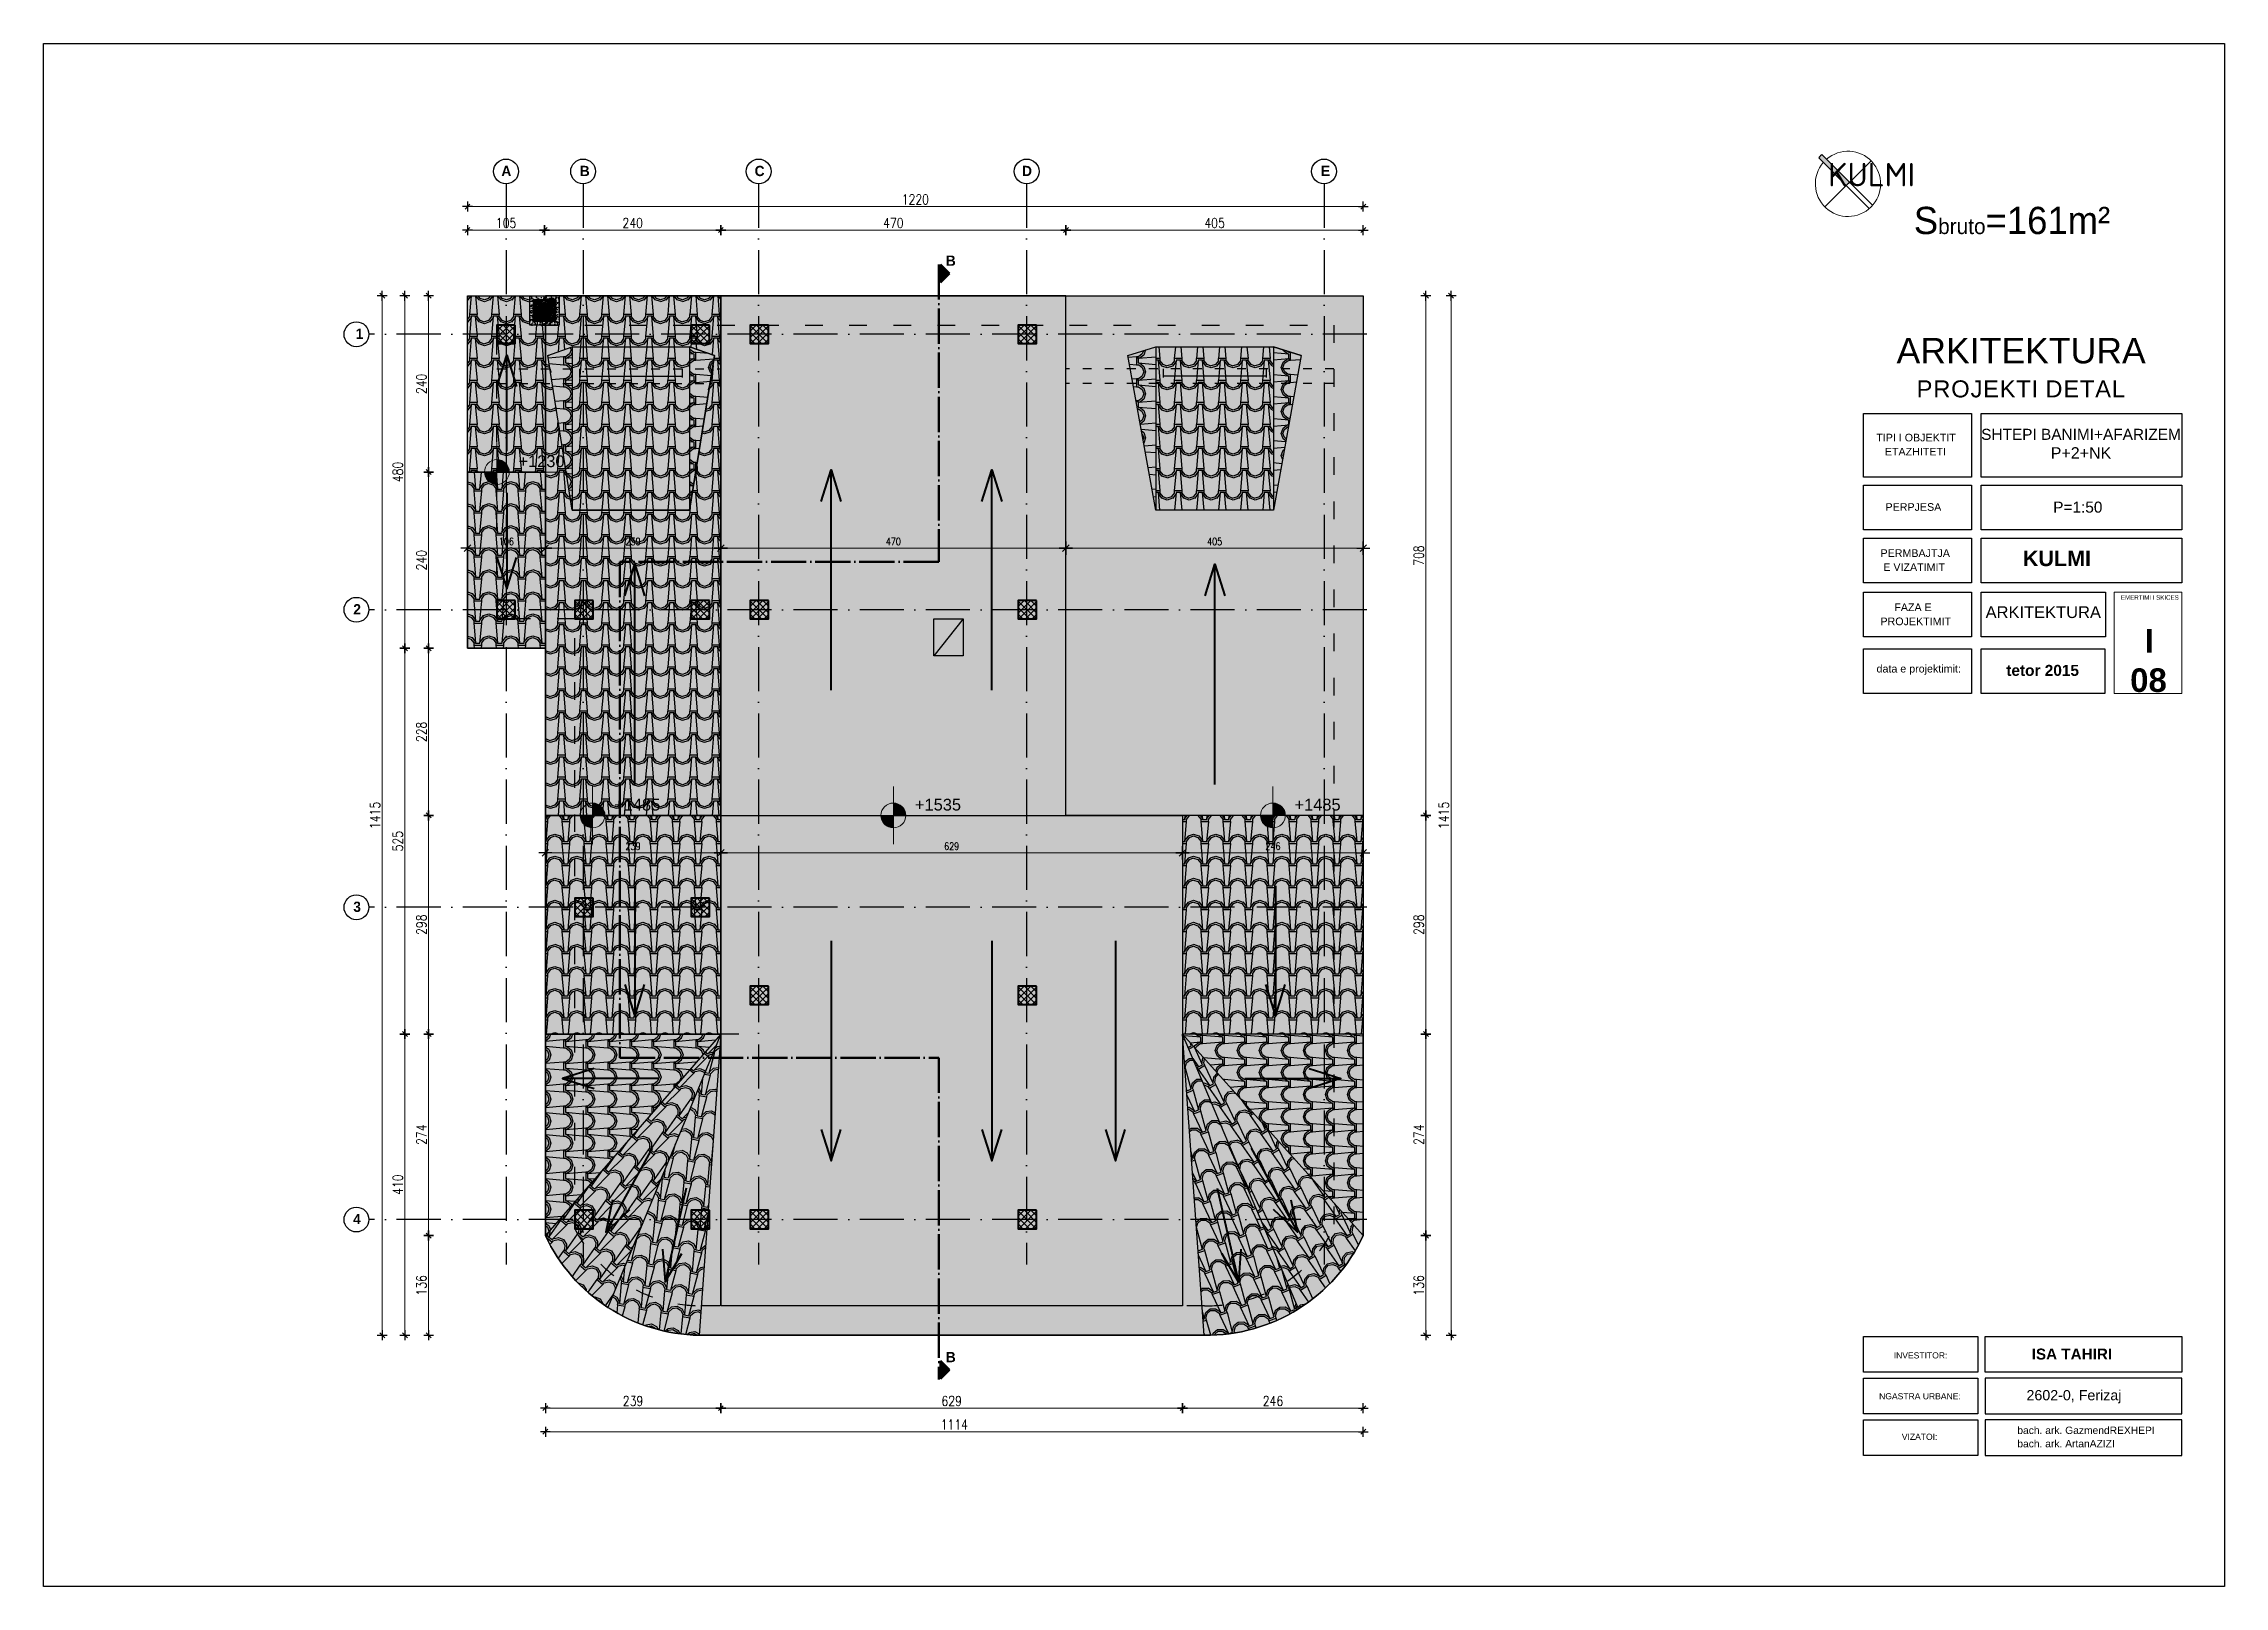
# Model space of a CAD drawing. Header units: metres. Extents: x 2674 to 33045, y -10854 to 2806.
# Drawn here: x 24135 to 27105, y 159 to 2259 of the extents above; entities that cross this region are included whole.
import ezdxf

# ---------------------------------------------------------------- set-up
doc = ezdxf.new("R2010")
doc.units = ezdxf.units.M
for name, pattern in [('ACAD_ISO03W100', [30, 12, -18]), ('ACAD_ISO04W100', [30, 24, -3, 0, -3]), ('ACAD_ISO10W100', [18, 12, -3, 0, -3])]:
    doc.linetypes.add(name, pattern=pattern)
doc.layers.add('2d hamdia', color=7, linetype='Continuous')
doc.layers.add('besi quza 1', color=7, linetype='Continuous', true_color=0x000000)
doc.styles.add('_DIM Romans 0.8', font='romans.shx', dxfattribs={"width": 0.8})
doc.styles.add('Dimensionet CM', font='swissc.ttf', dxfattribs={"height": 20})
doc.styles.get("Standard").update_dxf_attribs({"font": 'arial.ttf'})
doc.dimstyles.new('50 jasht', dxfattribs={"dimscale": 15, "dimtxt": 0.9, "dimasz": 0.3, "dimexe": 1.25, "dimexo": 0.625, "dimgap": 0.2, "dimtad": 1, "dimdec": 0, "dimzin": 12, "dimdsep": 46, "dimtxsty": '_DIM Romans 0.8', "dimblk": '- Kosa Crta za DIM (Mala)', "dimcen": 1, "dimse1": 1, "dimse2": 1, "dimclrd": 256, "dimclrt": 256, "dimazin": 3, "dimtfac": 1, "dimtdec": 0, "dimtix": 1, "dimtmove": 0, "dimatfit": 3, "dimfxl": 1, "dimlwd": 0, "dimarcsym": 0})
doc.dimstyles.new('50 mrena', dxfattribs={"dimscale": 10, "dimtxt": 1, "dimasz": 0.6, "dimexe": 1.25, "dimexo": 0.625, "dimgap": 0.4, "dimtad": 1, "dimdec": 0, "dimzin": 12, "dimdsep": 46, "dimtxsty": '_DIM Romans 0.8', "dimblk": '- Kosa Crta za DIM (Mala)', "dimcen": 2.5, "dimse1": 1, "dimse2": 1, "dimclrd": 256, "dimclrt": 256, "dimadec": 0, "dimazin": 3, "dimtfac": 1, "dimtdec": 0, "dimtix": 1, "dimtmove": 0, "dimatfit": 3, "dimfxl": 1, "dimlwd": 15, "dimarcsym": 0})
pattern_1 = [(94.9697, (6365.4735, -30), (29.99973921, -360.000031546), [27.70416, -664.89963]), (0, (6363.073, -2.4), (30, 30), [2.4, -27.6]), (180, (6393.073, 0), (-30, -30), [8.4, -21.6]), (270, (6384.673, 1e-15), (30, -30), [3, -27]), (90, (6365.473, -3), (-30, 30), [3, -27]), (180, (6365.473, 3e-15), (-30, -30), [2.4, -27.6]), (180, (6393.073, -2.4), (-30, -30), [6, -24]), (265.0303, (6387.0735, -2.4), (-29.99973921, -360.000031546), [27.70416, -664.89963]), (232.6961, (6387.0735, -3.9), (389.999576696, 510.00032225), [7.92024, -784.1025]), (198.4349, (6382.2735, -10.2), (-60.000013, -29.999952), [7.58946, -87.27885]), (161.5651, (6375.0735, -12.6), (60.000013, -29.999952), [7.58946, -87.27885]), (127.3039, (6367.8735, -10.2), (-389.999576696, 510.00032225), [7.92024, -784.1025]), (200.2249, (6380.7735, -8.1), (329.99991793, 120.00025007), [6.07455, -601.37916]), (159.7751, (6375.0735, -10.2), (-329.99991793, 120.00025007), [6.07455, -601.37916]), (127.4054, (6369.3735, -8.1), (-300.00029858, 389.99977395), [6.42027, -635.60775]), (232.5946, (6384.6735, -3), (300.00029858, 389.99977395), [6.42027, -635.60775])]
pattern_2 = [(274.9697, (6420.6735, 30), (-29.99973921, 360.000031546), [27.70416, -664.89963]), (180, (6423.073, 2.4), (-30, -30), [2.4, -27.6]), (0, (6393.073, 0), (30, 30), [8.4, -21.6]), (90, (6401.473, 0), (-30, 30), [3, -27]), (270, (6420.673, 3), (30, -30), [3, -27]), (0, (6420.673, 0), (30, 30), [2.4, -27.6]), (0, (6393.073, 2.4), (30, 30), [6, -24]), (85.0303, (6399.0735, 2.4), (29.99973921, 360.000031546), [27.70416, -664.89963]), (52.6961, (6399.0735, 3.9), (-389.999576696, -510.00032225), [7.92024, -784.1025]), (18.4349, (6403.8735, 10.2), (60.000013, 29.999952), [7.58946, -87.27885]), (341.5651, (6411.0735, 12.6), (-60.000013, 29.999952), [7.58946, -87.27885]), (307.3039, (6418.2735, 10.2), (389.999576696, -510.00032225), [7.92024, -784.1025]), (20.2249, (6405.3735, 8.1), (-329.99991793, -120.00025007), [6.07455, -601.37916]), (339.7751, (6411.0735, 10.2), (329.99991793, -120.00025007), [6.07455, -601.37916]), (307.4054, (6416.7735, 8.1), (300.00029858, -389.99977395), [6.42027, -635.60775]), (52.5946, (6401.4735, 3), (-300.00029858, -389.99977395), [6.42027, -635.60775])]
pattern_3 = [(184.9697, (6423.0735, -27.6), (360.000031546, 29.99973921), [27.70416, -664.89963]), (90, (6395.473, -30), (-30, 30), [2.4, -27.6]), (270, (6393.073, 0), (30, -30), [8.4, -21.6]), (0, (6393.073, -8.4), (30, 30), [3, -27]), (180, (6396.073, -27.6), (-30, -30), [3, -27]), (270, (6393.073, -27.6), (30, -30), [2.4, -27.6]), (270, (6395.473, -4e-16), (30, -30), [6, -24]), (355.0303, (6395.4735, -6), (360.000031546, -29.99973921), [27.70416, -664.89963]), (322.6961, (6396.9735, -6), (-510.00032225, 389.999576696), [7.92024, -784.1025]), (288.4349, (6403.2735, -10.8), (29.999952, -60.000013), [7.58946, -87.27885]), (251.5651, (6405.6735, -18), (29.999952, 60.000013), [7.58946, -87.27885]), (217.3039, (6403.2735, -25.2), (-510.00032225, -389.999576696), [7.92024, -784.1025]), (290.2249, (6401.1735, -12.3), (-120.00025007, 329.99991793), [6.07455, -601.37916]), (249.7751, (6403.2735, -18), (-120.00025007, -329.99991793), [6.07455, -601.37916]), (217.4054, (6401.1735, -23.7), (-389.99977395, -300.00029858), [6.42027, -635.60775]), (322.5946, (6396.0735, -8.4), (-389.99977395, 300.00029858), [6.42027, -635.60775])]
pattern_4 = [(4.9697, (6363.0735, 27.6), (-360.000031546, -29.99973921), [27.70416, -664.89963]), (270, (6390.673, 30), (30, -30), [2.4, -27.6]), (90, (6393.073, 0), (-30, 30), [8.4, -21.6]), (180, (6393.073, 8.4), (-30, -30), [3, -27]), (0, (6390.073, 27.6), (30, 30), [3, -27]), (90, (6393.073, 27.6), (-30, 30), [2.4, -27.6]), (90, (6390.673, 1e-16), (-30, 30), [6, -24]), (175.0303, (6390.6735, 6), (-360.000031546, 29.99973921), [27.70416, -664.89963]), (142.6961, (6389.1735, 6), (510.00032225, -389.999576696), [7.92024, -784.1025]), (108.4349, (6382.8735, 10.8), (-29.999952, 60.000013), [7.58946, -87.27885]), (71.5651, (6380.4735, 18), (-29.999952, -60.000013), [7.58946, -87.27885]), (37.3039, (6382.8735, 25.2), (510.00032225, 389.999576696), [7.92024, -784.1025]), (110.2249, (6384.9735, 12.3), (120.00025007, -329.99991793), [6.07455, -601.37916]), (69.7751, (6382.8735, 18), (120.00025007, 329.99991793), [6.07455, -601.37916]), (37.4054, (6384.9735, 23.7), (389.99977395, 300.00029858), [6.42027, -635.60775]), (142.5946, (6390.0735, 8.4), (389.99977395, -300.00029858), [6.42027, -635.60775])]

msp = doc.modelspace()

# ---------------------------------------------------------------- texts
at = {"attachment_point": 1}
for s, width, insert, char_height in [('\\pi-0.86665;{\\fEras Light ITC|b1|i0|c0|p34;\\C124;A}', 11.19, (24759.3, 2092.5), 14), ('\\pi0.92653;{\\fEras Light ITC|b1|i0|c0|p34;\\C124;B}', 11.19, (24864.3, 2092.5), 14), ('\\pi0.078194;{\\fEras Light ITC|b1|i0|c0|p34;\\C124;C}', 11.19, (25103.3, 2092.5), 14), ('\\pi-0.77014;{\\fEras Light ITC|b1|i0|c0|p34;\\C124;D}', 11.19, (25468.3, 2092.5), 14), ('\\pi1.2415;{\\fEras Light ITC|b1|i0|c0|p34;\\C124;E}', 11.19, (25873.3, 2092.5), 14), ('\\pi114.62;{\\fEras Light ITC|b0|i0|c0|p34;\\C251;S\\H0.57143x;bruto\\H1.75x;=161m²}', 392.83, (26567.4, 2036.7, -574.7), 37.121), ('\\pi0.92653;{\\fEras Light ITC|b1|i0|c0|p34;\\C15;B}', 11.19, (25362.8, 1970.4), 14), ('\\pi4.396;{\\fEras Light ITC|b1|i0|c0|p34;\\C124;1}', 11.19, (24555.6, 1870.9), 14), ('\\pi1.1704;{\\fEras Light ITC|b1|i0|c0|p34;\\C124;2}', 11.19, (24555.6, 1495.9), 14), ('\\pi1.1094;{\\fEras Light ITC|b1|i0|c0|p34;\\C124;3}', 11.19, (24555.6, 1090.9), 14), ('\\pi0.9824;{\\fEras Light ITC|b1|i0|c0|p34;\\C124;4}', 11.19, (24555.6, 665.9), 14), ('\\pi0.92653;{\\fEras Light ITC|b1|i0|c0|p34;\\C15;B}', 11.19, (25362.8, 477.9), 14)]:
    msp.add_mtext_dynamic_manual_height_columns(s, width=width, gutter_width=12.5, heights=[0], dxfattribs=dict(at, insert=insert, char_height=char_height))
at = {"color": 242, "insert": (26683.8, 2096.5, -574.7), "char_height": 19.164, "attachment_point": 3, "style": 'Dimensionet CM'}
msp.add_mtext('{\\fISOCPEUR|b0|i0|c0|p34;\\H1.667x;\\C14;KULMI}', dxfattribs=at)
at = {"style": 'Dimensionet CM'}
for s, insert, char_height, width, attachment_point in [('{\\fArial|b0|i0|c0|p34;\\H2.667x;ARKITEKTURA\\P\\H0.66658x;\\T1.05;\\C252;PROJEKTI DETAL}', (26828.2, 1858.3, -574.7), 13.013, 451.723, 2), ('{\\fArial|b1|i0|c0|p34;ISA TAHIRI}', (26842.6, 482.5, -574.7), 14.848, 261.845, 1), ('{\\fArial|b0|i0|c0|p34;\\H1.333x;2602-0, Ferizaj}', (26835.5, 426, -574.7), 10.41, 228.038, 1)]:
    msp.add_mtext(s, dxfattribs=dict(at, insert=insert, char_height=char_height, width=width, attachment_point=attachment_point))
at = {"color": 252, "attachment_point": 1, "style": 'Dimensionet CM'}
for s, insert, char_height in [('{\\fArial|b0|i0|c0|p34;\\H0.8x;TIPI I OBJEKTIT \\P\\fTimes New Roman|b0|i0|c0|p18;\\H1.25x; }', (26630.9, 1727.8, -574.7), 13.013), ('{\\fArial|b0|i0|c0|p34;\\H0.8x;ETAZHITETI \\P\\fTimes New Roman|b0|i0|c0|p18;\\H1.25x; }', (26642.6, 1708.6, -574.7), 13.013), ('{\\fArial|b0|i0|c0|p34;\\H0.8x;PERPJESA \\P\\fTimes New Roman|b0|i0|c0|p18;\\H1.25x; }', (26643.5, 1633.3, -574.7), 13.013), ('{\\fArial|b0|i0|c0|p34;\\H0.8x;PERMBAJTJA  \\P\\fTimes New Roman|b0|i0|c0|p18;\\H1.25x; }', (26636.7, 1570.5, -574.7), 13.013), ('{\\fArial|b0|i0|c0|p34;\\H0.8x;E VIZATIMIT \\P\\fTimes New Roman|b0|i0|c0|p18;\\H1.25x; }', (26640.5, 1551.4, -574.7), 13.013), ('{\\fArial|b0|i0|c0|p34;\\H0.8x;FAZA E  \\P\\fTimes New Roman|b0|i0|c0|p18;\\H1.25x; }', (26655.5, 1496.8, -574.7), 13.013), ('{\\fArial|b0|i0|c0|p34;\\H0.8x;PROJEKTIMIT \\P\\fTimes New Roman|b0|i0|c0|p18;\\H1.25x; }', (26636.6, 1477.6, -574.7), 13.013), ('\\pi-56.507;{\\fArial|b0|i0|c0|p34;\\H0.8x;data e projektimit:\\P\\pi0;\\H0.99999x;\\P\\pi-2.4017;\\fTimes New Roman|b0|i0|c0|p18;\\H1.25x; }', (26687.8, 1413.2, -574.7), 13.013), ('\\pi-49.004;{\\fArial|b1|i0|c0|p34;\\H1.1522x;\\C256;tetor 2015}', (26857, 1413.2, -574.7), 13.013), ('{\\fArial|b0|i0|c0|p34;\\H0.8x;INVESTITOR:}', (26654.7, 477.4, -574.7), 10.41), ('{\\fArial|b0|i0|c0|p34;\\H0.8x;NGASTRA URBANE:\\P\\fTimes New Roman|b0|i0|c0|p18;\\H1.25x; }', (26634.8, 421.8, -574.7), 10.41), ('{\\fArial|b0|i0|c0|p34;\\H0.8x;VIZATOI:}', (26665.7, 366.6, -574.7), 10.41), ('{\\fArial|b0|i0|c0|p34;bach. ark. Gazmend\\C16;REXHEPI}', (26823, 376.3, -574.7), 10), ('{\\fArial|b0|i0|c0|p34;bach. ark. Artan\\C16;AZIZI}', (26823, 358.1, -574.7), 10)]:
    msp.add_mtext(s, dxfattribs=dict(at, insert=insert, char_height=char_height))
at = {"insert": (26909.7, 1734.5, -574.7), "char_height": 13.013, "attachment_point": 2, "style": 'Dimensionet CM'}
msp.add_mtext('{\\fArial|b0|i0|c0|p34;\\H1.1527x;SHTEPI BANIMI+AFARIZEM\\P\\H1.041x;P+2+NK\\H0.6667x; \\P\\fTimes New Roman|b0|i0|c0|p18;\\H1.25x; }', dxfattribs=at)
at = {"lineweight": 0, "char_height": 18, "attachment_point": 1}
for s, insert in [('{\\H0.8889x;+1230}', (24781.7, 1698.4)), ('{\\H0.8889x;+1485}', (24912, 1230.9)), ('{\\H0.8889x;+1535}', (25321.7, 1230.9)), ('{\\H0.8889x;+1485}', (25838.6, 1230.9))]:
    msp.add_mtext_dynamic_manual_height_columns(s, width=211.732, gutter_width=12.5, heights=[0], dxfattribs=dict(at, insert=insert))
at = {"color": 252, "width": 205.938, "attachment_point": 1, "style": 'Dimensionet CM'}
for s, insert, char_height in [('{\\fArial|b0|i0|c0|p34;P=1:50}', (26871.9, 1635.4, -574.7), 15), ('\\pi64.165;{\\fArial|b0|i0|c0|p34;EMERTIMI I SKICES  \\P\\pi0;\\fTimes New Roman|b0|i0|c0|p18; }', (26900, 1507.9, -574.7), 6)]:
    msp.add_mtext(s, dxfattribs=dict(at, insert=insert, char_height=char_height))
at = {"color": 14, "insert": (26830.5, 1568.6, -574.7), "char_height": 21, "width": 196.597, "attachment_point": 1, "style": 'Dimensionet CM'}
msp.add_mtext('{\\fArial|b1|i0|c0|p34;KULMI}', dxfattribs=at)
at = {"color": 154, "insert": (26779.8, 1493, -574.7), "char_height": 13.013, "attachment_point": 1, "style": 'Dimensionet CM'}
msp.add_mtext('{\\fArial|b0|i0|c0|p34;\\H1.2346x;ARKITEKTURA \\H0.64802x;\\P\\fTimes New Roman|b0|i0|c0|p18;\\H1.25x; }', dxfattribs=at)
at = {"color": 154, "insert": (26949.8, 1462, -574.7), "char_height": 13.013, "width": 99.808, "attachment_point": 1, "style": 'Dimensionet CM'}
msp.add_mtext('\\pi46.661;{\\fArial|b1|i0|c0|p34;\\H2.4691x;I\\P\\pi26.892;08\\P\\pi0;\\fTimes New Roman|b0|i0|c0|p18;\\H0.40501x; }', dxfattribs=at)

# ---------------------------------------------------------------- blocks, each defined once
blk = doc.blocks.new('oxhak pa vrim')
h = blk.add_hatch()
h.set_pattern_fill('AR-SAND,_O', color=256, scale=0.1)
h.set_pattern_definition([(37.5, (-18.0384, 2.538), (-0.16, 4.89413), [0, -3.8608, 0, -4.318, 0, -4.1275]), (7.5, (-18.0384, 2.538), (4.4952, 7.16825), [0, -2.0828, 0, -3.4798, 0, -1.3335]), (327.5, (-21.1626, 2.538), (7.90992, 0.01437), [0, -1.27, 0, -4.572, 0, -5.969]), (317.5, (-21.1626, 2.538), (7.6356, 2.2293), [0, -0.635, 0, -2.9972, 0, -3.429])])
h.paths.add_polyline_path([(-10, 5), (-30, 5), (-30, 0), (-10, 0)], flags=17)
h.paths.add_polyline_path([(-5, 5), (-5, 35), (-35, 35), (-35, 5), (-30, 5), (-30, 0), (-40, 0), (-40, 40), (0, 40), (0, 0), (-10, 0), (-10, 5)])
h = blk.add_hatch(color=22)
h.dxf.hatch_style = 1
h.paths.add_polyline_path([(-5, 5), (-5, 35), (-35, 35), (-35, 5)])
h.paths.add_polyline_path([(-33, 20, -1), (-7, 20, -1)], flags=16)
h.paths.add_polyline_path([(-31, 20, -1), (-9, 20, -1)], flags=0)
h = blk.add_hatch()
h.set_pattern_fill('AR-SAND', color=256, scale=0.1)
h.set_pattern_definition([(322.5, (-40, 40), (-0.16, -4.89413), [0, -3.8608, 0, -4.318, 0, -4.1275]), (352.5, (-40, 40), (4.4952, -7.16825), [0, -2.0828, 0, -3.4798, 0, -1.3335]), (32.5, (-43.124, 40), (7.90992, -0.01437), [0, -1.27, 0, -4.572, 0, -5.969]), (42.5, (-43.124, 40), (7.6356, -2.2293), [0, -0.635, 0, -2.9972, 0, -3.429])])
h.paths.add_polyline_path([(-7, 20, 1), (-33, 20, 1)])
h.paths.add_polyline_path([(-31, 20, -1), (-9, 20, -1)], flags=16)
h = blk.add_hatch(color=253)
h.dxf.hatch_style = 1
h.paths.add_polyline_path([(-9, 20, 1), (-31, 20, 1)])
for points in [[(-40, 40), (0, 40), (0, 0), (-40, 0)], [(-35, 35), (-5, 35), (-5, 5), (-35, 5)]]:
    blk.add_lwpolyline(points, close=True)
for radius in [13, 11]:
    blk.add_circle((-20, 20), radius)
blk = doc.blocks.new('VERI 1')
at = {"layer": 'besi quza 1', "lineweight": 0}
h = blk.add_hatch(color=252, dxfattribs=at)
h.dxf.hatch_style = 1
edge = h.paths.add_edge_path()
edge.add_arc((-4.9, -4.9), 58.9, 128.1758, 135)
edge.add_line((-46.6, 36.7), (-4.9, -4.9))
edge.add_line((-4.9, -4.9), (0, 0))
edge.add_line((0, 0), (-41.4, 41.4))
at = {"layer": 'besi quza 1', "color": 252, "lineweight": 0}
for p, q in [((29.5, -39.4), (-46.6, 36.7)), ((34.5, -34.5), (-41.4, 41.4)), ((-37.1, -37.1), (32.1, 32.1))]:
    blk.add_line(p, q, dxfattribs=at)
at = {"layer": 'besi quza 1', "lineweight": 0}
blk.add_lwpolyline([(-41.4, 41.4, 0.029785), (-46.6, 36.7), (-4.9, -4.9), (0, 0)], format="xyb", close=True, dxfattribs=at)
at = {"layer": 'besi quza 1', "color": 252, "lineweight": 0}
blk.add_arc((-2.5, -2.5), 48.9, 139.1035, 130.8965, dxfattribs=at)
at = {"layer": 'besi quza 1', "lineweight": 0}
blk.add_arc((-4.9, -4.9), 58.9, 128.1758, 135, dxfattribs=at)
blk = doc.blocks.new('- Kosa Crta za DIM (Mala)')
for points in [[(-1.5, 0), (1.5, 0)], [(-0.75, -0.75), (0.75, 0.75)], [(0, -1.5), (0, 1.5)]]:
    blk.add_lwpolyline(points)
blk = doc.blocks.new('*D1060')
at = {"lineweight": 0, "transparency": 16777216}
blk.add_line((24716.8, 2005), (24812.8, 2005), dxfattribs=at)
at = {"layer": 'Defpoints', "color": 0, "lineweight": 0, "transparency": 16777216}
for p in [(24817.3, 2005), (24712.3, 1915.7), (24817.3, 1915.7)]:
    blk.add_point(p, dxfattribs=at)
at = {"lineweight": 0, "transparency": 16777216, "xscale": 4.5, "yscale": 4.5, "zscale": 4.5, "rotation": 180}
blk.add_blockref('- Kosa Crta za DIM (Mala)', (24712.3, 2005), dxfattribs=at)
at = {"lineweight": 0, "transparency": 16777216, "xscale": 4.5, "yscale": 4.5, "zscale": 4.5}
blk.add_blockref('- Kosa Crta za DIM (Mala)', (24817.3, 2005), dxfattribs=at)
at = {"lineweight": 0, "transparency": 16777216, "insert": (24764.8, 2014.7), "char_height": 13.5, "attachment_point": 5, "style": '_DIM Romans 0.8'}
blk.add_mtext('105', dxfattribs=at)
blk = doc.blocks.new('*D1061')
at = {"lineweight": 0, "transparency": 16777216}
blk.add_line((24821.8, 2005), (25052.8, 2005), dxfattribs=at)
at = {"layer": 'Defpoints', "color": 0, "lineweight": 0, "transparency": 16777216}
for p in [(25057.3, 2005), (24817.3, 1915.7), (25057.3, 1915.7)]:
    blk.add_point(p, dxfattribs=at)
at = {"lineweight": 0, "transparency": 16777216, "xscale": 4.5, "yscale": 4.5, "zscale": 4.5, "rotation": 180}
blk.add_blockref('- Kosa Crta za DIM (Mala)', (24817.3, 2005), dxfattribs=at)
at = {"lineweight": 0, "transparency": 16777216, "xscale": 4.5, "yscale": 4.5, "zscale": 4.5}
blk.add_blockref('- Kosa Crta za DIM (Mala)', (25057.3, 2005), dxfattribs=at)
at = {"lineweight": 0, "transparency": 16777216, "insert": (24937.3, 2014.7), "char_height": 13.5, "attachment_point": 5, "style": '_DIM Romans 0.8'}
blk.add_mtext('240', dxfattribs=at)
blk = doc.blocks.new('*D1062')
at = {"lineweight": 0, "transparency": 16777216}
blk.add_line((25061.8, 2005), (25522.8, 2005), dxfattribs=at)
at = {"layer": 'Defpoints', "color": 0, "lineweight": 0, "transparency": 16777216}
for p in [(25527.3, 2005), (25057.3, 1915.7), (25527.3, 1915.7)]:
    blk.add_point(p, dxfattribs=at)
at = {"lineweight": 0, "transparency": 16777216, "xscale": 4.5, "yscale": 4.5, "zscale": 4.5, "rotation": 180}
blk.add_blockref('- Kosa Crta za DIM (Mala)', (25057.3, 2005), dxfattribs=at)
at = {"lineweight": 0, "transparency": 16777216, "xscale": 4.5, "yscale": 4.5, "zscale": 4.5}
blk.add_blockref('- Kosa Crta za DIM (Mala)', (25527.3, 2005), dxfattribs=at)
at = {"lineweight": 0, "transparency": 16777216, "insert": (25292.3, 2014.7), "char_height": 13.5, "attachment_point": 5, "style": '_DIM Romans 0.8'}
blk.add_mtext('470', dxfattribs=at)
blk = doc.blocks.new('*D1063')
at = {"lineweight": 0, "transparency": 16777216}
blk.add_line((25531.8, 2005), (25927.8, 2005), dxfattribs=at)
at = {"layer": 'Defpoints', "color": 0, "lineweight": 0, "transparency": 16777216}
for p in [(25932.3, 2005), (25527.3, 1915.7), (25932.3, 1915.7)]:
    blk.add_point(p, dxfattribs=at)
at = {"lineweight": 0, "transparency": 16777216, "xscale": 4.5, "yscale": 4.5, "zscale": 4.5, "rotation": 180}
blk.add_blockref('- Kosa Crta za DIM (Mala)', (25527.3, 2005), dxfattribs=at)
at = {"lineweight": 0, "transparency": 16777216, "xscale": 4.5, "yscale": 4.5, "zscale": 4.5}
blk.add_blockref('- Kosa Crta za DIM (Mala)', (25932.3, 2005), dxfattribs=at)
at = {"lineweight": 0, "transparency": 16777216, "insert": (25729.8, 2014.7), "char_height": 13.5, "attachment_point": 5, "style": '_DIM Romans 0.8'}
blk.add_mtext('405', dxfattribs=at)
blk = doc.blocks.new('*D1064')
at = {"lineweight": 0, "transparency": 16777216}
blk.add_line((25927.8, 2037.1), (24716.8, 2037.1), dxfattribs=at)
at = {"layer": 'Defpoints', "color": 0, "lineweight": 0, "transparency": 16777216}
for p in [(24712.3, 2037.1), (24712.3, 1915.7), (25932.3, 1915.7)]:
    blk.add_point(p, dxfattribs=at)
at = {"lineweight": 0, "transparency": 16777216, "xscale": 4.5, "yscale": 4.5, "zscale": 4.5, "rotation": 180}
blk.add_blockref('- Kosa Crta za DIM (Mala)', (24712.3, 2037.1), dxfattribs=at)
at = {"lineweight": 0, "transparency": 16777216, "xscale": 4.5, "yscale": 4.5, "zscale": 4.5}
blk.add_blockref('- Kosa Crta za DIM (Mala)', (25932.3, 2037.1), dxfattribs=at)
at = {"lineweight": 0, "transparency": 16777216, "insert": (25322.3, 2046.8), "char_height": 13.5, "attachment_point": 5, "style": '_DIM Romans 0.8'}
blk.add_mtext('1220', dxfattribs=at)
blk = doc.blocks.new('*D1065')
at = {"lineweight": 0, "transparency": 16777216}
blk.add_line((26017.6, 1911.2), (26017.6, 1212.7), dxfattribs=at)
at = {"layer": 'Defpoints', "color": 0, "lineweight": 0, "transparency": 16777216}
for p in [(25932.3, 1915.7), (25932.3, 1208.2), (26017.6, 1208.2)]:
    blk.add_point(p, dxfattribs=at)
at = {"lineweight": 0, "transparency": 16777216, "xscale": 4.5, "yscale": 4.5, "zscale": 4.5}
for p, rotation in [((26017.6, 1915.7), 90), ((26017.6, 1208.2), 270)]:
    blk.add_blockref('- Kosa Crta za DIM (Mala)', p, dxfattribs=dict(at, rotation=rotation))
at = {"lineweight": 0, "transparency": 16777216, "insert": (26007.8, 1562), "char_height": 13.5, "attachment_point": 5, "rotation": 90, "style": '_DIM Romans 0.8'}
blk.add_mtext('708', dxfattribs=at)
blk = doc.blocks.new('*D1066')
at = {"lineweight": 0, "transparency": 16777216}
blk.add_line((26017.6, 1203.7), (26017.6, 915.2), dxfattribs=at)
at = {"layer": 'Defpoints', "color": 0, "lineweight": 0, "transparency": 16777216}
for p in [(25932.3, 1208.2), (25932.3, 910.7), (26017.6, 910.7)]:
    blk.add_point(p, dxfattribs=at)
at = {"lineweight": 0, "transparency": 16777216, "xscale": 4.5, "yscale": 4.5, "zscale": 4.5}
for p, rotation in [((26017.6, 1208.2), 90), ((26017.6, 910.7), 270)]:
    blk.add_blockref('- Kosa Crta za DIM (Mala)', p, dxfattribs=dict(at, rotation=rotation))
at = {"lineweight": 0, "transparency": 16777216, "insert": (26007.8, 1059.5), "char_height": 13.5, "attachment_point": 5, "rotation": 90, "style": '_DIM Romans 0.8'}
blk.add_mtext('298', dxfattribs=at)
blk = doc.blocks.new('*D1067')
at = {"lineweight": 0, "transparency": 16777216}
blk.add_line((26017.6, 906.2), (26017.6, 640.9), dxfattribs=at)
at = {"layer": 'Defpoints', "color": 0, "lineweight": 0, "transparency": 16777216}
for p in [(25932.3, 910.7), (25932.3, 636.4), (26017.6, 636.4)]:
    blk.add_point(p, dxfattribs=at)
at = {"lineweight": 0, "transparency": 16777216, "xscale": 4.5, "yscale": 4.5, "zscale": 4.5}
for p, rotation in [((26017.6, 910.7), 90), ((26017.6, 636.4), 270)]:
    blk.add_blockref('- Kosa Crta za DIM (Mala)', p, dxfattribs=dict(at, rotation=rotation))
at = {"lineweight": 0, "transparency": 16777216, "insert": (26007.8, 773.6), "char_height": 13.5, "attachment_point": 5, "rotation": 90, "style": '_DIM Romans 0.8'}
blk.add_mtext('274', dxfattribs=at)
blk = doc.blocks.new('*D1068')
at = {"lineweight": 0, "transparency": 16777216}
blk.add_line((26017.6, 631.9), (26017.6, 505.2), dxfattribs=at)
at = {"layer": 'Defpoints', "color": 0, "lineweight": 0, "transparency": 16777216}
for p in [(25932.3, 636.4), (25715.5, 500.7), (26017.6, 500.7)]:
    blk.add_point(p, dxfattribs=at)
at = {"lineweight": 0, "transparency": 16777216, "xscale": 4.5, "yscale": 4.5, "zscale": 4.5}
for p, rotation in [((26017.6, 636.4), 90), ((26017.6, 500.7), 270)]:
    blk.add_blockref('- Kosa Crta za DIM (Mala)', p, dxfattribs=dict(at, rotation=rotation))
at = {"lineweight": 0, "transparency": 16777216, "insert": (26007.8, 568.6), "char_height": 13.5, "attachment_point": 5, "rotation": 90, "style": '_DIM Romans 0.8'}
blk.add_mtext('136', dxfattribs=at)
blk = doc.blocks.new('*D1069')
at = {"lineweight": 0, "transparency": 16777216}
blk.add_line((26051.8, 505.2), (26051.8, 1911.2), dxfattribs=at)
at = {"layer": 'Defpoints', "color": 0, "lineweight": 0, "transparency": 16777216}
for p in [(25932.3, 1915.7), (26051.8, 1915.7), (25715.5, 500.7)]:
    blk.add_point(p, dxfattribs=at)
at = {"lineweight": 0, "transparency": 16777216, "xscale": 4.5, "yscale": 4.5, "zscale": 4.5}
for p, rotation in [((26051.8, 1915.7), 90), ((26051.8, 500.7), 270)]:
    blk.add_blockref('- Kosa Crta za DIM (Mala)', p, dxfattribs=dict(at, rotation=rotation))
at = {"lineweight": 0, "transparency": 16777216, "insert": (26042, 1208.2), "char_height": 13.5, "attachment_point": 5, "rotation": 90, "style": '_DIM Romans 0.8'}
blk.add_mtext('1415', dxfattribs=at)
blk = doc.blocks.new('*D1070')
at = {"lineweight": 0, "transparency": 16777216}
blk.add_line((24822.8, 401.4), (25052.8, 401.4), dxfattribs=at)
at = {"layer": 'Defpoints', "color": 0, "lineweight": 0, "transparency": 16777216}
for p in [(24818.3, 636.4), (25057.3, 540.7), (25057.3, 401.4)]:
    blk.add_point(p, dxfattribs=at)
at = {"lineweight": 0, "transparency": 16777216, "xscale": 4.5, "yscale": 4.5, "zscale": 4.5, "rotation": 180}
blk.add_blockref('- Kosa Crta za DIM (Mala)', (24818.3, 401.4), dxfattribs=at)
at = {"lineweight": 0, "transparency": 16777216, "xscale": 4.5, "yscale": 4.5, "zscale": 4.5}
blk.add_blockref('- Kosa Crta za DIM (Mala)', (25057.3, 401.4), dxfattribs=at)
at = {"lineweight": 0, "transparency": 16777216, "insert": (24937.8, 411.2), "char_height": 13.5, "attachment_point": 5, "style": '_DIM Romans 0.8'}
blk.add_mtext('239', dxfattribs=at)
blk = doc.blocks.new('*D1071')
at = {"lineweight": 0, "transparency": 16777216}
blk.add_line((25061.8, 401.4), (25681.6, 401.4), dxfattribs=at)
at = {"layer": 'Defpoints', "color": 0, "lineweight": 0, "transparency": 16777216}
for p in [(25057.3, 540.7), (25686.1, 540.7), (25686.1, 401.4)]:
    blk.add_point(p, dxfattribs=at)
at = {"lineweight": 0, "transparency": 16777216, "xscale": 4.5, "yscale": 4.5, "zscale": 4.5, "rotation": 180}
blk.add_blockref('- Kosa Crta za DIM (Mala)', (25057.3, 401.4), dxfattribs=at)
at = {"lineweight": 0, "transparency": 16777216, "xscale": 4.5, "yscale": 4.5, "zscale": 4.5}
blk.add_blockref('- Kosa Crta za DIM (Mala)', (25686.1, 401.4), dxfattribs=at)
at = {"lineweight": 0, "transparency": 16777216, "insert": (25371.7, 411.2), "char_height": 13.5, "attachment_point": 5, "style": '_DIM Romans 0.8'}
blk.add_mtext('629', dxfattribs=at)
blk = doc.blocks.new('*D1072')
at = {"lineweight": 0, "transparency": 16777216}
blk.add_line((25690.6, 401.4), (25927.8, 401.4), dxfattribs=at)
at = {"layer": 'Defpoints', "color": 0, "lineweight": 0, "transparency": 16777216}
for p in [(25932.3, 636.4), (25686.1, 540.7), (25932.3, 401.4)]:
    blk.add_point(p, dxfattribs=at)
at = {"lineweight": 0, "transparency": 16777216, "xscale": 4.5, "yscale": 4.5, "zscale": 4.5, "rotation": 180}
blk.add_blockref('- Kosa Crta za DIM (Mala)', (25686.1, 401.4), dxfattribs=at)
at = {"lineweight": 0, "transparency": 16777216, "xscale": 4.5, "yscale": 4.5, "zscale": 4.5}
blk.add_blockref('- Kosa Crta za DIM (Mala)', (25932.3, 401.4), dxfattribs=at)
at = {"lineweight": 0, "transparency": 16777216, "insert": (25809.2, 411.2), "char_height": 13.5, "attachment_point": 5, "style": '_DIM Romans 0.8'}
blk.add_mtext('246', dxfattribs=at)
blk = doc.blocks.new('*D1073')
at = {"lineweight": 0, "transparency": 16777216}
blk.add_line((25927.8, 369.3), (24822.8, 369.3), dxfattribs=at)
at = {"layer": 'Defpoints', "color": 0, "lineweight": 0, "transparency": 16777216}
for p in [(24818.3, 636.4), (25932.3, 636.4), (24818.3, 369.3)]:
    blk.add_point(p, dxfattribs=at)
at = {"lineweight": 0, "transparency": 16777216, "xscale": 4.5, "yscale": 4.5, "zscale": 4.5, "rotation": 180}
blk.add_blockref('- Kosa Crta za DIM (Mala)', (24818.3, 369.3), dxfattribs=at)
at = {"lineweight": 0, "transparency": 16777216, "xscale": 4.5, "yscale": 4.5, "zscale": 4.5}
blk.add_blockref('- Kosa Crta za DIM (Mala)', (25932.3, 369.3), dxfattribs=at)
at = {"lineweight": 0, "transparency": 16777216, "insert": (25375.3, 379.1), "char_height": 13.5, "attachment_point": 5, "style": '_DIM Romans 0.8'}
blk.add_mtext('1114', dxfattribs=at)
blk = doc.blocks.new('*D1074')
at = {"lineweight": 0, "transparency": 16777216}
blk.add_line((24659.4, 505.2), (24659.4, 631.9), dxfattribs=at)
at = {"layer": 'Defpoints', "color": 0, "lineweight": 0, "transparency": 16777216}
for p in [(24659.4, 636.4), (24818.3, 636.4), (25027.9, 500.7)]:
    blk.add_point(p, dxfattribs=at)
at = {"lineweight": 0, "transparency": 16777216, "xscale": 4.5, "yscale": 4.5, "zscale": 4.5}
for p, rotation in [((24659.4, 636.4), 90), ((24659.4, 500.7), 270)]:
    blk.add_blockref('- Kosa Crta za DIM (Mala)', p, dxfattribs=dict(at, rotation=rotation))
at = {"lineweight": 0, "transparency": 16777216, "insert": (24649.6, 568.6), "char_height": 13.5, "attachment_point": 5, "rotation": 90, "style": '_DIM Romans 0.8'}
blk.add_mtext('136', dxfattribs=at)
blk = doc.blocks.new('*D1075')
at = {"lineweight": 0, "transparency": 16777216}
blk.add_line((24659.4, 640.9), (24659.4, 906.2), dxfattribs=at)
at = {"layer": 'Defpoints', "color": 0, "lineweight": 0, "transparency": 16777216}
for p in [(24659.4, 910.7), (24818.3, 910.7), (24818.3, 636.4)]:
    blk.add_point(p, dxfattribs=at)
at = {"lineweight": 0, "transparency": 16777216, "xscale": 4.5, "yscale": 4.5, "zscale": 4.5}
for p, rotation in [((24659.4, 910.7), 90), ((24659.4, 636.4), 270)]:
    blk.add_blockref('- Kosa Crta za DIM (Mala)', p, dxfattribs=dict(at, rotation=rotation))
at = {"lineweight": 0, "transparency": 16777216, "insert": (24649.6, 773.6), "char_height": 13.5, "attachment_point": 5, "rotation": 90, "style": '_DIM Romans 0.8'}
blk.add_mtext('274', dxfattribs=at)
blk = doc.blocks.new('*D1076')
at = {"lineweight": 0, "transparency": 16777216}
blk.add_line((24659.4, 915.2), (24659.4, 1203.7), dxfattribs=at)
at = {"layer": 'Defpoints', "color": 0, "lineweight": 0, "transparency": 16777216}
for p in [(24659.4, 1208.2), (24818.3, 1208.2), (24818.3, 910.7)]:
    blk.add_point(p, dxfattribs=at)
at = {"lineweight": 0, "transparency": 16777216, "xscale": 4.5, "yscale": 4.5, "zscale": 4.5}
for p, rotation in [((24659.4, 1208.2), 90), ((24659.4, 910.7), 270)]:
    blk.add_blockref('- Kosa Crta za DIM (Mala)', p, dxfattribs=dict(at, rotation=rotation))
at = {"lineweight": 0, "transparency": 16777216, "insert": (24649.6, 1059.5), "char_height": 13.5, "attachment_point": 5, "rotation": 90, "style": '_DIM Romans 0.8'}
blk.add_mtext('298', dxfattribs=at)
blk = doc.blocks.new('*D1077')
at = {"lineweight": 0, "transparency": 16777216}
blk.add_line((24659.4, 1212.7), (24659.4, 1431.2), dxfattribs=at)
at = {"layer": 'Defpoints', "color": 0, "lineweight": 0, "transparency": 16777216}
for p in [(24659.4, 1435.7), (24818.3, 1435.7), (24818.3, 1208.2)]:
    blk.add_point(p, dxfattribs=at)
at = {"lineweight": 0, "transparency": 16777216, "xscale": 4.5, "yscale": 4.5, "zscale": 4.5}
for p, rotation in [((24659.4, 1435.7), 90), ((24659.4, 1208.2), 270)]:
    blk.add_blockref('- Kosa Crta za DIM (Mala)', p, dxfattribs=dict(at, rotation=rotation))
at = {"lineweight": 0, "transparency": 16777216, "insert": (24649.6, 1322), "char_height": 13.5, "attachment_point": 5, "rotation": 90, "style": '_DIM Romans 0.8'}
blk.add_mtext('228', dxfattribs=at)
blk = doc.blocks.new('*D1078')
at = {"lineweight": 0, "transparency": 16777216}
blk.add_line((24659.4, 1440.2), (24659.4, 1671.2), dxfattribs=at)
at = {"layer": 'Defpoints', "color": 0, "lineweight": 0, "transparency": 16777216}
for p in [(24659.4, 1675.7), (24712.3, 1675.7), (24818.3, 1435.7)]:
    blk.add_point(p, dxfattribs=at)
at = {"lineweight": 0, "transparency": 16777216, "xscale": 4.5, "yscale": 4.5, "zscale": 4.5}
for p, rotation in [((24659.4, 1675.7), 90), ((24659.4, 1435.7), 270)]:
    blk.add_blockref('- Kosa Crta za DIM (Mala)', p, dxfattribs=dict(at, rotation=rotation))
at = {"lineweight": 0, "transparency": 16777216, "insert": (24649.6, 1555.7), "char_height": 13.5, "attachment_point": 5, "rotation": 90, "style": '_DIM Romans 0.8'}
blk.add_mtext('240', dxfattribs=at)
blk = doc.blocks.new('*D1079')
at = {"lineweight": 0, "transparency": 16777216}
blk.add_line((24659.4, 1680.2), (24659.4, 1911.2), dxfattribs=at)
at = {"layer": 'Defpoints', "color": 0, "lineweight": 0, "transparency": 16777216}
for p in [(24659.4, 1915.7), (24712.3, 1915.7), (24712.3, 1675.7)]:
    blk.add_point(p, dxfattribs=at)
at = {"lineweight": 0, "transparency": 16777216, "xscale": 4.5, "yscale": 4.5, "zscale": 4.5}
for p, rotation in [((24659.4, 1915.7), 90), ((24659.4, 1675.7), 270)]:
    blk.add_blockref('- Kosa Crta za DIM (Mala)', p, dxfattribs=dict(at, rotation=rotation))
at = {"lineweight": 0, "transparency": 16777216, "insert": (24649.6, 1795.7), "char_height": 13.5, "attachment_point": 5, "rotation": 90, "style": '_DIM Romans 0.8'}
blk.add_mtext('240', dxfattribs=at)
blk = doc.blocks.new('*D1080')
at = {"lineweight": 0, "transparency": 16777216}
blk.add_line((24627, 1911.2), (24627, 1440.2), dxfattribs=at)
at = {"layer": 'Defpoints', "color": 0, "lineweight": 0, "transparency": 16777216}
for p in [(24712.3, 1915.7), (24627, 1435.7), (24712.3, 1435.7)]:
    blk.add_point(p, dxfattribs=at)
at = {"lineweight": 0, "transparency": 16777216, "xscale": 4.5, "yscale": 4.5, "zscale": 4.5}
for p, rotation in [((24627, 1915.7), 90), ((24627, 1435.7), 270)]:
    blk.add_blockref('- Kosa Crta za DIM (Mala)', p, dxfattribs=dict(at, rotation=rotation))
at = {"lineweight": 0, "transparency": 16777216, "insert": (24617.3, 1675.7), "char_height": 13.5, "attachment_point": 5, "rotation": 90, "style": '_DIM Romans 0.8'}
blk.add_mtext('480', dxfattribs=at)
blk = doc.blocks.new('*D1081')
at = {"lineweight": 0, "transparency": 16777216}
blk.add_line((24627, 1431.2), (24627, 915.2), dxfattribs=at)
at = {"layer": 'Defpoints', "color": 0, "lineweight": 0, "transparency": 16777216}
for p in [(24712.3, 1435.7), (24627, 910.7), (24818.3, 910.7)]:
    blk.add_point(p, dxfattribs=at)
at = {"lineweight": 0, "transparency": 16777216, "xscale": 4.5, "yscale": 4.5, "zscale": 4.5}
for p, rotation in [((24627, 1435.7), 90), ((24627, 910.7), 270)]:
    blk.add_blockref('- Kosa Crta za DIM (Mala)', p, dxfattribs=dict(at, rotation=rotation))
at = {"lineweight": 0, "transparency": 16777216, "insert": (24617.3, 1173.2), "char_height": 13.5, "attachment_point": 5, "rotation": 90, "style": '_DIM Romans 0.8'}
blk.add_mtext('525', dxfattribs=at)
blk = doc.blocks.new('*D1082')
at = {"lineweight": 0, "transparency": 16777216}
blk.add_line((24627, 906.2), (24627, 505.2), dxfattribs=at)
at = {"layer": 'Defpoints', "color": 0, "lineweight": 0, "transparency": 16777216}
for p in [(24818.3, 910.7), (24627, 500.7), (25027.9, 500.7)]:
    blk.add_point(p, dxfattribs=at)
at = {"lineweight": 0, "transparency": 16777216, "xscale": 4.5, "yscale": 4.5, "zscale": 4.5}
for p, rotation in [((24627, 910.7), 90), ((24627, 500.7), 270)]:
    blk.add_blockref('- Kosa Crta za DIM (Mala)', p, dxfattribs=dict(at, rotation=rotation))
at = {"lineweight": 0, "transparency": 16777216, "insert": (24617.3, 705.7), "char_height": 13.5, "attachment_point": 5, "rotation": 90, "style": '_DIM Romans 0.8'}
blk.add_mtext('410', dxfattribs=at)
blk = doc.blocks.new('*D1083')
at = {"lineweight": 0, "transparency": 16777216}
blk.add_line((24596.2, 505.2), (24596.2, 1911.2), dxfattribs=at)
at = {"layer": 'Defpoints', "color": 0, "lineweight": 0, "transparency": 16777216}
for p in [(24596.2, 1915.7), (24712.3, 1915.7), (25027.9, 500.7)]:
    blk.add_point(p, dxfattribs=at)
at = {"lineweight": 0, "transparency": 16777216, "xscale": 4.5, "yscale": 4.5, "zscale": 4.5}
for p, rotation in [((24596.2, 1915.7), 90), ((24596.2, 500.7), 270)]:
    blk.add_blockref('- Kosa Crta za DIM (Mala)', p, dxfattribs=dict(at, rotation=rotation))
at = {"lineweight": 0, "transparency": 16777216, "insert": (24586.4, 1208.2), "char_height": 13.5, "attachment_point": 5, "rotation": 90, "style": '_DIM Romans 0.8'}
blk.add_mtext('1415', dxfattribs=at)
blk = doc.blocks.new('*D1084')
at = {"lineweight": 15, "transparency": 16777216}
blk.add_line((24718.3, 1572.1), (24812.3, 1572.1), dxfattribs=at)
at = {"layer": 'Defpoints', "color": 0, "lineweight": 0, "transparency": 16777216}
for p in [(24712.3, 1675.7), (24818.3, 1675.7), (24818.3, 1572.1)]:
    blk.add_point(p, dxfattribs=at)
at = {"lineweight": 15, "transparency": 16777216, "xscale": 6, "yscale": 6, "zscale": 6, "rotation": 180}
blk.add_blockref('- Kosa Crta za DIM (Mala)', (24712.3, 1572.1), dxfattribs=at)
at = {"lineweight": 15, "transparency": 16777216, "xscale": 6, "yscale": 6, "zscale": 6}
blk.add_blockref('- Kosa Crta za DIM (Mala)', (24818.3, 1572.1), dxfattribs=at)
at = {"lineweight": 0, "transparency": 16777216, "insert": (24765.3, 1581.1), "char_height": 10, "attachment_point": 5, "style": '_DIM Romans 0.8'}
blk.add_mtext('106', dxfattribs=at)
blk = doc.blocks.new('*D1085')
at = {"lineweight": 15, "transparency": 16777216}
blk.add_line((24824.3, 1572.1), (25051.3, 1572.1), dxfattribs=at)
at = {"layer": 'Defpoints', "color": 0, "lineweight": 0, "transparency": 16777216}
for p in [(24818.3, 1675.7), (25057.3, 1572.1), (25057.3, 1562)]:
    blk.add_point(p, dxfattribs=at)
at = {"lineweight": 15, "transparency": 16777216, "xscale": 6, "yscale": 6, "zscale": 6, "rotation": 180}
blk.add_blockref('- Kosa Crta za DIM (Mala)', (24818.3, 1572.1), dxfattribs=at)
at = {"lineweight": 15, "transparency": 16777216, "xscale": 6, "yscale": 6, "zscale": 6}
blk.add_blockref('- Kosa Crta za DIM (Mala)', (25057.3, 1572.1), dxfattribs=at)
at = {"lineweight": 0, "transparency": 16777216, "insert": (24937.8, 1581.1), "char_height": 10, "attachment_point": 5, "style": '_DIM Romans 0.8'}
blk.add_mtext('239', dxfattribs=at)
blk = doc.blocks.new('*D1086')
at = {"lineweight": 15, "transparency": 16777216}
blk.add_line((25063.3, 1572.1), (25521.3, 1572.1), dxfattribs=at)
at = {"layer": 'Defpoints', "color": 0, "lineweight": 0, "transparency": 16777216}
for p in [(25057.3, 1562), (25527.3, 1572.1), (25527.3, 1562)]:
    blk.add_point(p, dxfattribs=at)
at = {"lineweight": 15, "transparency": 16777216, "xscale": 6, "yscale": 6, "zscale": 6, "rotation": 180}
blk.add_blockref('- Kosa Crta za DIM (Mala)', (25057.3, 1572.1), dxfattribs=at)
at = {"lineweight": 15, "transparency": 16777216, "xscale": 6, "yscale": 6, "zscale": 6}
blk.add_blockref('- Kosa Crta za DIM (Mala)', (25527.3, 1572.1), dxfattribs=at)
at = {"lineweight": 0, "transparency": 16777216, "insert": (25292.3, 1581.1), "char_height": 10, "attachment_point": 5, "style": '_DIM Romans 0.8'}
blk.add_mtext('470', dxfattribs=at)
blk = doc.blocks.new('*D1087')
at = {"lineweight": 15, "transparency": 16777216}
blk.add_line((25533.3, 1572.1), (25926.3, 1572.1), dxfattribs=at)
at = {"layer": 'Defpoints', "color": 0, "lineweight": 0, "transparency": 16777216}
for p in [(25527.3, 1562), (25932.3, 1572.1), (25932.3, 1562)]:
    blk.add_point(p, dxfattribs=at)
at = {"lineweight": 15, "transparency": 16777216, "xscale": 6, "yscale": 6, "zscale": 6, "rotation": 180}
blk.add_blockref('- Kosa Crta za DIM (Mala)', (25527.3, 1572.1), dxfattribs=at)
at = {"lineweight": 15, "transparency": 16777216, "xscale": 6, "yscale": 6, "zscale": 6}
blk.add_blockref('- Kosa Crta za DIM (Mala)', (25932.3, 1572.1), dxfattribs=at)
at = {"lineweight": 0, "transparency": 16777216, "insert": (25729.8, 1581.1), "char_height": 10, "attachment_point": 5, "style": '_DIM Romans 0.8'}
blk.add_mtext('405', dxfattribs=at)
blk = doc.blocks.new('*D1088')
at = {"lineweight": 15, "transparency": 16777216}
blk.add_line((24824.3, 1157.3), (25051.3, 1157.3), dxfattribs=at)
at = {"layer": 'Defpoints', "color": 0, "lineweight": 0, "transparency": 16777216}
for p in [(24818.3, 1208.2), (25057.3, 1208.2), (25057.3, 1157.3)]:
    blk.add_point(p, dxfattribs=at)
at = {"lineweight": 15, "transparency": 16777216, "xscale": 6, "yscale": 6, "zscale": 6, "rotation": 180}
blk.add_blockref('- Kosa Crta za DIM (Mala)', (24818.3, 1157.3), dxfattribs=at)
at = {"lineweight": 15, "transparency": 16777216, "xscale": 6, "yscale": 6, "zscale": 6}
blk.add_blockref('- Kosa Crta za DIM (Mala)', (25057.3, 1157.3), dxfattribs=at)
at = {"lineweight": 0, "transparency": 16777216, "insert": (24937.8, 1166.3), "char_height": 10, "attachment_point": 5, "style": '_DIM Romans 0.8'}
blk.add_mtext('239', dxfattribs=at)
blk = doc.blocks.new('*D1089')
at = {"lineweight": 15, "transparency": 16777216}
blk.add_line((25063.3, 1157.3), (25680.1, 1157.3), dxfattribs=at)
at = {"layer": 'Defpoints', "color": 0, "lineweight": 0, "transparency": 16777216}
for p in [(25057.3, 1208.2), (25686.1, 1208.2), (25686.1, 1157.3)]:
    blk.add_point(p, dxfattribs=at)
at = {"lineweight": 15, "transparency": 16777216, "xscale": 6, "yscale": 6, "zscale": 6, "rotation": 180}
blk.add_blockref('- Kosa Crta za DIM (Mala)', (25057.3, 1157.3), dxfattribs=at)
at = {"lineweight": 15, "transparency": 16777216, "xscale": 6, "yscale": 6, "zscale": 6}
blk.add_blockref('- Kosa Crta za DIM (Mala)', (25686.1, 1157.3), dxfattribs=at)
at = {"lineweight": 0, "transparency": 16777216, "insert": (25371.7, 1166.3), "char_height": 10, "attachment_point": 5, "style": '_DIM Romans 0.8'}
blk.add_mtext('629', dxfattribs=at)
blk = doc.blocks.new('*D1090')
at = {"lineweight": 15, "transparency": 16777216}
blk.add_line((25692.1, 1157.3), (25926.3, 1157.3), dxfattribs=at)
at = {"layer": 'Defpoints', "color": 0, "lineweight": 0, "transparency": 16777216}
for p in [(25686.1, 1208.2), (25932.3, 1208.2), (25932.3, 1157.3)]:
    blk.add_point(p, dxfattribs=at)
at = {"lineweight": 15, "transparency": 16777216, "xscale": 6, "yscale": 6, "zscale": 6, "rotation": 180}
blk.add_blockref('- Kosa Crta za DIM (Mala)', (25686.1, 1157.3), dxfattribs=at)
at = {"lineweight": 15, "transparency": 16777216, "xscale": 6, "yscale": 6, "zscale": 6}
blk.add_blockref('- Kosa Crta za DIM (Mala)', (25932.3, 1157.3), dxfattribs=at)
at = {"lineweight": 0, "transparency": 16777216, "insert": (25809.2, 1166.3), "char_height": 10, "attachment_point": 5, "style": '_DIM Romans 0.8'}
blk.add_mtext('246', dxfattribs=at)

# ---------------------------------------------------------------- dimensions: what is measured, and where the dimension line sits
at = {"lineweight": 0}
for base, p1, p2, dimstyle, picture, middle in [((24712.3, 2037.1), (25932.3, 1915.7), (24712.3, 1915.7), '50 jasht', '*D1064', (25322.3, 2046.8)), ((24817.3, 2005), (24712.3, 1915.7), (24817.3, 1915.7), '50 jasht', '*D1060', (24764.8, 2014.7)), ((24818.3, 1572.1), (24712.3, 1675.7), (24818.3, 1675.7), '50 mrena', '*D1084', (24765.3, 1581.1)), ((25057.3, 1157.3), (24818.3, 1208.2), (25057.3, 1208.2), '50 mrena', '*D1088', (24937.8, 1166.3)), ((25057.3, 401.4), (24818.3, 636.4), (25057.3, 540.7), '50 jasht', '*D1070', (24937.8, 411.2)), ((24818.3, 369.3), (25932.3, 636.4), (24818.3, 636.4), '50 jasht', '*D1073', (25375.3, 379.1))]:
    dim = msp.add_linear_dim(base=base, p1=p1, p2=p2, dimstyle=dimstyle, dxfattribs=at)
    dim.commit()
    dim.dimension.update_dxf_attribs({"geometry": picture, "text_midpoint": middle})
for base, p1, p2, dimstyle, picture, middle in [((25057.3, 2005), (24817.3, 1915.7), (25057.3, 1915.7), '50 jasht', '*D1061', (24937.3, 2014.7)), ((25527.3, 2005), (25057.3, 1915.7), (25527.3, 1915.7), '50 jasht', '*D1062', (25292.3, 2014.7)), ((25932.3, 2005), (25527.3, 1915.7), (25932.3, 1915.7), '50 jasht', '*D1063', (25729.8, 2014.7)), ((25057.3, 1572.1), (24818.3, 1675.7), (25057.3, 1562), '50 mrena', '*D1085', (24937.8, 1581.1)), ((25527.3, 1572.1), (25057.3, 1562), (25527.3, 1562), '50 mrena', '*D1086', (25292.3, 1581.1)), ((25932.3, 1572.1), (25527.3, 1562), (25932.3, 1562), '50 mrena', '*D1087', (25729.8, 1581.1)), ((25686.1, 1157.3), (25057.3, 1208.2), (25686.1, 1208.2), '50 mrena', '*D1089', (25371.7, 1166.3)), ((25932.3, 1157.3), (25686.1, 1208.2), (25932.3, 1208.2), '50 mrena', '*D1090', (25809.2, 1166.3)), ((25932.3, 401.4), (25686.1, 540.7), (25932.3, 636.4), '50 jasht', '*D1072', (25809.2, 411.2)), ((25686.1, 401.4), (25057.3, 540.7), (25686.1, 540.7), '50 jasht', '*D1071', (25371.7, 411.2))]:
    dim = msp.add_linear_dim(base=base, p1=p1, p2=p2, dimstyle=dimstyle, override={"dimtmove": 1}, dxfattribs=at)
    dim.commit()
    dim.dimension.update_dxf_attribs({"geometry": picture, "text_midpoint": middle})
for base, p1, p2, picture, middle in [((24596.2, 1915.7), (25027.9, 500.7), (24712.3, 1915.7), '*D1083', (24586.4, 1208.2)), ((24627, 1435.7), (24712.3, 1915.7), (24712.3, 1435.7), '*D1080', (24617.3, 1675.7)), ((26051.8, 1915.7), (25715.5, 500.7), (25932.3, 1915.7), '*D1069', (26042, 1208.2)), ((26017.5949539, 1208.21237), (25932.2957913, 1915.71237), (25932.2957913, 1208.21237), '*D1065', (26007.8449539, 1561.96237)), ((24659.4, 636.4), (25027.9, 500.7), (24818.3, 636.4), '*D1074', (24649.6, 568.6))]:
    dim = msp.add_linear_dim(base=base, p1=p1, p2=p2, angle=90, dimstyle='50 jasht', dxfattribs=at)
    dim.commit()
    dim.dimension.update_dxf_attribs({"geometry": picture, "text_midpoint": middle})
for base, p1, p2, picture, middle in [((24659.4, 1915.7), (24712.3, 1675.7), (24712.3, 1915.7), '*D1079', (24649.6, 1795.7)), ((24659.4, 1675.7), (24818.3, 1435.7), (24712.3, 1675.7), '*D1078', (24649.6, 1555.7)), ((24627, 910.7), (24712.3, 1435.7), (24818.3, 910.7), '*D1081', (24617.3, 1173.2)), ((24659.3821247, 1435.71237), (24818.2957913, 1208.21237), (24818.2957913, 1435.71237), '*D1077', (24649.6321247, 1321.96237)), ((24659.3821247, 1208.21237), (24818.2957913, 910.71237), (24818.2957913, 1208.21237), '*D1076', (24649.6321247, 1059.46237)), ((26017.5949539, 910.71237), (25932.2957913, 1208.21237), (25932.2957913, 910.71237), '*D1066', (26007.8449539, 1059.46237)), ((24627, 500.7), (24818.3, 910.7), (25027.9, 500.7), '*D1082', (24617.3, 705.7)), ((24659.4, 910.7), (24818.3, 636.4), (24818.3, 910.7), '*D1075', (24649.6, 773.6)), ((26017.6, 636.4), (25932.3, 910.7), (25932.3, 636.4), '*D1067', (26007.8, 773.6)), ((26017.6, 500.7), (25932.3, 636.4), (25715.5, 500.7), '*D1068', (26007.8, 568.6))]:
    dim = msp.add_linear_dim(base=base, p1=p1, p2=p2, angle=90, dimstyle='50 jasht', override={"dimtmove": 1}, dxfattribs=at)
    dim.commit()
    dim.dimension.update_dxf_attribs({"geometry": picture, "text_midpoint": middle})

# ---------------------------------------------------------------- hatches: boundary and pattern name
at = {"lineweight": 18}
for points in [[(25356.6, 1958.2), (25356.6, 1933.8), (25368.8, 1946)], [(25356.6, 465.7), (25356.6, 441.3), (25368.8, 453.5)]]:
    msp.add_hatch(color=15, dxfattribs=at).paths.add_polyline_path(points)
at = {"true_color": 0xff6b6b}
h = msp.add_hatch(dxfattribs=at)
h.set_pattern_fill('ROOFING_SPANISHTILE', color=11, scale=30, angle=180, style=0, pattern_type=2)
h.set_pattern_definition(pattern_1)
h.paths.add_polyline_path([(24712.3, 1675.7), (24818.3, 1675.7), (24818.3, 1875.7), (24797.3, 1875.7), (24797.3, 1915.7), (24712.3, 1915.7)])
at = {"lineweight": 0, "true_color": 0xe8e8e8}
h = msp.add_hatch(color=254, dxfattribs=at)
edge = h.paths.add_edge_path()
edge.add_line((25932.3, 910.7), (25686.1, 910.7))
edge.add_line((25686.1, 910.7), (25686.1, 540.7))
edge.add_line((25686.1, 540.7), (25057.3, 540.7))
edge.add_line((25057.3, 540.7), (25057.3, 910.7))
edge.add_line((25057.3, 910.7), (24818.3, 910.7))
edge.add_line((24818.3, 910.7), (24818.3, 636.4))
edge.add_arc((25031.5, 735.9), 235.3, 205.0331, 269.1263)
edge.add_line((25027.9, 500.7), (25715.5, 500.7))
edge.add_arc((25719.1, 735.9), 235.3, 269.1263, 334.9669)
edge.add_line((25932.3, 636.4), (25932.3, 910.7))
h.paths.add_polyline_path([(24712.3, 1435.7), (24818.3, 1435.7), (24818.3, 1675.7), (24712.3, 1675.7)])
h.paths.add_polyline_path([(24818.3, 1915.7), (24818.3, 1675.7), (24712.3, 1675.7), (24712.3, 1915.7)])
h.paths.add_polyline_path([(25014.8, 1846.3), (25048.9, 1834.2), (25014.8, 1623.8), (24854.8, 1623.8), (24821.6, 1834.2), (24854.8, 1846.3)])
h.paths.add_polyline_path([(25611.8, 1834.2), (25649.8, 1846.3), (25809.8, 1846.3), (25847.7, 1834.2), (25809.8, 1623.8), (25649.8, 1623.8)])
at = {"true_color": 0xf50000}
h = msp.add_hatch(dxfattribs=at)
h.set_pattern_fill('ROOFING_SPANISHTILE', color=1, scale=30, angle=180, style=0, pattern_type=2)
h.set_pattern_definition(pattern_1)
h.paths.add_polyline_path([(25014.8, 1846.3), (25048.9, 1834.2), (25014.8, 1623.8), (24854.8, 1623.8), (24821.6, 1834.2), (24854.8, 1846.3)], flags=16)
h.paths.add_polyline_path([(24837.3, 1875.7), (24818.3, 1875.7), (24818.3, 1208.2), (25057.3, 1208.2), (25057.3, 1915.7), (24837.3, 1915.7)])
edge = h.paths.add_edge_path()
edge.add_arc((24817.3, 1895.7), 13, 274.4117, 445.5883)
edge.add_line((24818.3, 1908.7), (24818.3, 1882.8))
at = {"lineweight": 0, "true_color": 0xd9d9d9}
h = msp.add_hatch(color=254, dxfattribs=at)
h.paths.add_polyline_path([(25527.3, 1915.7), (25932.3, 1915.7), (25932.3, 1208.2), (25527.3, 1208.2)])
h.paths.add_polyline_path([(25611.8, 1834.2), (25649.8, 1846.3), (25809.8, 1846.3), (25847.7, 1834.2), (25809.8, 1623.8), (25649.8, 1623.8)], flags=16)
h.paths.add_polyline_path([(25686.1, 1208.2), (25932.3, 1208.2), (25932.3, 910.7), (25686.1, 910.7)])
h.paths.add_polyline_path([(25057.3, 1208.2), (24818.3, 1208.2), (24818.3, 910.7), (25057.3, 910.7)])
h.paths.add_polyline_path([(24818.3, 1915.7), (24818.3, 1208.2), (25057.3, 1208.2), (25057.3, 1915.7)])
h.paths.add_polyline_path([(25014.8, 1846.3), (25048.9, 1834.2), (25014.8, 1623.8), (24854.8, 1623.8), (24821.6, 1834.2), (24854.8, 1846.3)], flags=16)
at = {"true_color": 0x990000}
h = msp.add_hatch(dxfattribs=at)
h.set_pattern_fill('ROOFING_SPANISHTILE', color=14, scale=30, angle=180, style=0, pattern_type=2)
h.set_pattern_definition(pattern_1)
h.paths.add_polyline_path([(25057.3, 1208.2), (25527.3, 1208.2), (25527.3, 1915.7), (25057.3, 1915.7)])
h.paths.add_polyline_path([(25347.3, 1475.7), (25387.3, 1475.7), (25387.3, 1425.7), (25347.3, 1425.7)], flags=16)
at = {"lineweight": 0}
h = msp.add_hatch(color=254, dxfattribs=at)
h.paths.add_polyline_path([(25057.3, 1208.2), (25527.3, 1208.2), (25527.3, 1915.7), (25057.3, 1915.7)])
h.paths.add_polyline_path([(25057.3, 1208.2), (25686.1, 1208.2), (25686.1, 540.7), (25057.3, 540.7)])
at = {"true_color": 0xf50000}
h = msp.add_hatch(dxfattribs=at)
h.set_pattern_fill('ROOFING_SPANISHTILE', color=1, scale=30, angle=180, style=0, pattern_type=2)
h.set_pattern_definition([(94.9697, (66.1567, -30), (29.99973921, -360.000031546), [27.70416, -664.89963]), (0, (63.757, -2.4), (30, 30), [2.4, -27.6]), (180, (93.757, 0), (-30, -30), [8.4, -21.6]), (270, (85.357, 1e-15), (30, -30), [3, -27]), (90, (66.157, -3), (-30, 30), [3, -27]), (180, (66.157, 3e-15), (-30, -30), [2.4, -27.6]), (180, (93.757, -2.4), (-30, -30), [6, -24]), (265.0303, (87.7567, -2.4), (-29.99973921, -360.000031546), [27.70416, -664.89963]), (232.6961, (87.7567, -3.9), (389.999576696, 510.00032225), [7.92024, -784.1025]), (198.4349, (82.957, -10.2), (-60.000013, -29.999952), [7.58946, -87.27885]), (161.5651, (75.757, -12.6), (60.000013, -29.999952), [7.58946, -87.27885]), (127.3039, (68.5567, -10.2), (-389.999576696, 510.00032225), [7.92024, -784.1025]), (200.2249, (81.4567, -8.1), (329.99991793, 120.00025007), [6.07455, -601.37916]), (159.7751, (75.7567, -10.2), (-329.99991793, 120.00025007), [6.07455, -601.37916]), (127.4054, (70.0567, -8.1), (-300.00029858, 389.99977395), [6.42027, -635.60775]), (232.5946, (85.3567, -3), (300.00029858, 389.99977395), [6.42027, -635.60775])])
h.paths.add_polyline_path([(25527.3, 1915.7), (25932.3, 1915.7), (25932.3, 1208.2), (25527.3, 1208.2)])
h.paths.add_polyline_path([(25611.8, 1834.2), (25649.8, 1846.3), (25809.8, 1846.3), (25847.7, 1834.2), (25809.8, 1623.8), (25649.8, 1623.8)], flags=16)
at = {"true_color": 0xbababa}
h = msp.add_hatch(dxfattribs=at)
h.set_pattern_fill('ROOFING_SPANISHTILE', color=9, scale=30, angle=270, style=0, pattern_type=2)
h.set_pattern_definition(pattern_3)
h.paths.add_polyline_path([(24854.8, 1846.3), (24821.6, 1834.2), (24824.4, 1816.3), (24854.8, 1816.3)])
h.paths.add_polyline_path([(24854.8, 1796.3), (24854.8, 1816.3), (24824.4, 1816.3), (24827.6, 1796.3)])
h.paths.add_polyline_path([(24854.8, 1796.3), (24827.6, 1796.3), (24854.8, 1623.8)])
h = msp.add_hatch(dxfattribs=at)
h.set_pattern_fill('ROOFING_SPANISHTILE', color=9, scale=30, angle=180, style=0, pattern_type=2)
h.set_pattern_definition(pattern_1)
h.paths.add_polyline_path([(25014.8, 1846.3), (24854.8, 1846.3), (24854.8, 1816.3), (25014.8, 1816.3)])
h.paths.add_polyline_path([(24864.8, 1816.3), (24854.8, 1816.3), (24854.8, 1796.3), (24864.8, 1796.3)])
h.paths.add_polyline_path([(25004.8, 1816.3), (24864.8, 1816.3), (24864.8, 1806.3), (25004.8, 1806.3)])
h.paths.add_polyline_path([(25004.8, 1806.3), (24864.8, 1806.3), (24864.8, 1796.3), (25004.8, 1796.3)])
h.paths.add_polyline_path([(25014.8, 1816.3), (25004.8, 1816.3), (25004.8, 1796.3), (25014.8, 1796.3)])
h.paths.add_polyline_path([(25014.8, 1796.3), (24854.8, 1796.3), (24854.8, 1623.8), (25014.8, 1623.8)])
h = msp.add_hatch(dxfattribs=at)
h.set_pattern_fill('ROOFING_SPANISHTILE', color=9, scale=30, angle=90, style=0, pattern_type=2)
h.set_pattern_definition(pattern_4)
h.paths.add_polyline_path([(25014.8, 1816.3), (25046, 1816.3), (25048.9, 1834.2), (25014.8, 1846.3)])
h.paths.add_polyline_path([(25042.7, 1796.3), (25046, 1816.3), (25014.8, 1816.3), (25014.8, 1796.3)])
h.paths.add_polyline_path([(25014.8, 1623.8), (25042.7, 1796.3), (25014.8, 1796.3)])
h = msp.add_hatch(dxfattribs=at)
h.set_pattern_fill('ROOFING_SPANISHTILE', color=9, scale=30, angle=270, style=0, pattern_type=2)
h.set_pattern_definition(pattern_3)
h.paths.add_polyline_path([(25649.8, 1846.3), (25611.8, 1834.2), (25615.1, 1816.3), (25649.8, 1816.3)])
h.paths.add_polyline_path([(25649.8, 1796.3), (25649.8, 1816.3), (25615.1, 1816.3), (25618.7, 1796.3)])
h.paths.add_polyline_path([(25649.8, 1796.3), (25618.7, 1796.3), (25649.8, 1623.8)])
h = msp.add_hatch(dxfattribs=at)
h.set_pattern_fill('ROOFING_SPANISHTILE', color=9, scale=30, angle=180, style=0, pattern_type=2)
h.set_pattern_definition(pattern_1)
h.paths.add_polyline_path([(25809.8, 1846.3), (25649.8, 1846.3), (25649.8, 1816.3), (25809.8, 1816.3)])
h.paths.add_polyline_path([(25799.8, 1816.3), (25659.8, 1816.3), (25659.8, 1806.3), (25799.8, 1806.3)])
h.paths.add_polyline_path([(25799.8, 1806.3), (25659.8, 1806.3), (25659.8, 1796.3), (25799.8, 1796.3)])
h.paths.add_polyline_path([(25809.8, 1816.3), (25799.8, 1816.3), (25799.8, 1796.3), (25809.8, 1796.3)])
h.paths.add_polyline_path([(25659.8, 1816.3), (25649.8, 1816.3), (25649.8, 1796.3), (25659.8, 1796.3)])
h.paths.add_polyline_path([(25809.8, 1796.3), (25649.8, 1796.3), (25649.8, 1623.8), (25809.8, 1623.8)])
h = msp.add_hatch(dxfattribs=at)
h.set_pattern_fill('ROOFING_SPANISHTILE', color=9, scale=30, angle=90, style=0, pattern_type=2)
h.set_pattern_definition(pattern_4)
h.paths.add_polyline_path([(25844.5, 1816.3), (25847.7, 1834.2), (25809.8, 1846.3), (25809.8, 1816.3)])
h.paths.add_polyline_path([(25809.8, 1816.3), (25809.8, 1796.3), (25840.9, 1796.3), (25844.5, 1816.3)])
h.paths.add_polyline_path([(25840.9, 1796.3), (25809.8, 1796.3), (25809.8, 1623.8)])
at = {"true_color": 0xff6b6b}
h = msp.add_hatch(dxfattribs=at)
h.set_pattern_fill('ROOFING_SPANISHTILE', color=11, scale=30, style=0, pattern_type=2)
h.set_pattern_definition(pattern_2)
h.paths.add_polyline_path([(24712.3, 1435.7), (24818.3, 1435.7), (24818.3, 1675.7), (24712.3, 1675.7)])
at = {"lineweight": 0}
for points in [[(24752.3, 1675.7), (24735.4, 1675.7, 0.414214), (24752.3, 1658.8)], [(24752.3, 1692.6), (24752.3, 1675.7), (24769.2, 1675.7, 0.414214)], [(24882.6, 1225.1), (24882.6, 1208.2), (24899.5, 1208.2, 0.414214)], [(25292.3, 1225.1), (25292.3, 1208.2), (25309.2, 1208.2, 0.414214)], [(25809.2, 1225.1), (25809.2, 1208.2), (25826.1, 1208.2, 0.414214)], [(24882.6, 1208.2), (24865.7, 1208.2, 0.414214), (24882.6, 1191.3)], [(25292.3, 1208.2), (25275.4, 1208.2, 0.414214), (25292.3, 1191.3)], [(25809.2, 1208.2), (25792.3, 1208.2, 0.414214), (25809.2, 1191.3)]]:
    msp.add_hatch(color=256, dxfattribs=at).paths.add_polyline_path(points)
msp.add_hatch(color=256).paths.add_polyline_path([(25387.3, 1475.7), (25347.3, 1475.7), (25347.3, 1425.7)])
at = {"true_color": 0xf50000}
h = msp.add_hatch(dxfattribs=at)
h.set_pattern_fill('ROOFING_SPANISHTILE', color=1, scale=30, style=0, pattern_type=2)
h.set_pattern_definition(pattern_2)
h.paths.add_polyline_path([(25057.3, 1208.2), (24818.3, 1208.2), (24818.3, 910.7), (25057.3, 910.7)])
at = {"true_color": 0x990000}
h = msp.add_hatch(dxfattribs=at)
h.set_pattern_fill('ROOFING_SPANISHTILE', color=14, scale=30, style=0, pattern_type=2)
h.set_pattern_definition(pattern_2)
h.paths.add_polyline_path([(25057.3, 1208.2), (25686.1, 1208.2), (25686.1, 540.7), (25057.3, 540.7)])
at = {"true_color": 0xf50000}
h = msp.add_hatch(dxfattribs=at)
h.set_pattern_fill('ROOFING_SPANISHTILE', color=1, scale=30, style=0, pattern_type=2)
h.set_pattern_definition(pattern_2)
h.paths.add_polyline_path([(25686.1, 1208.2), (25932.3, 1208.2), (25932.3, 910.7), (25686.1, 910.7)])
at = {"true_color": 0xff6b6b}
h = msp.add_hatch(dxfattribs=at)
h.set_pattern_fill('ROOFING_SPANISHTILE', color=11, scale=30, angle=270, style=0, pattern_type=2)
h.set_pattern_definition(pattern_3)
h.paths.add_polyline_path([(25029.2, 878.5), (25057.3, 910.7), (24919.7, 910.7), (24919.7, 878.5)])
h.paths.add_polyline_path([(24818.3, 636.4), (24858.3, 682.3), (24858.3, 910.7), (24818.3, 910.7)])
h.paths.add_polyline_path([(25029.2, 878.5), (24919.7, 878.5), (24919.7, 910.7), (24858.3, 910.7), (24858.3, 682.3)])
h = msp.add_hatch(dxfattribs=at)
h.set_pattern_fill('ROOFING_SPANISHTILE', color=11, scale=30, angle=320, style=0, pattern_type=2)
h.set_pattern_definition([(234.9697, (6433.5, 5.2404), (208.42242625, 295.05948435), [27.70416, -664.89963]), (140, (6417.598, -17.445), (-42.26496, -3.697705), [2.4, -27.6]), (320, (6393.073, 0), (42.26496, 3.697705), [8.4, -21.6]), (50, (6399.508, -5.4), (-3.697705, 42.26496), [3, -27]), (230, (6416.145, -15.443), (3.697705, -42.26496), [3, -27]), (320, (6414.216, -17.74), (42.26496, 3.697705), [2.4, -27.6]), (320, (6394.616, 1.84), (42.26496, 3.697705), [6, -24]), (45.0303, (6399.2125, -2.0182), (254.38469328, 256.49256303), [27.70416, -664.89963]), (12.6961, (6400.1766, -0.8692), (-626.578896626, -139.996017166), [7.92024, -784.1025]), (338.4349, (6407.903, 0.872), (65.246274, -15.5859684), [7.58946, -87.27885]), (301.5651, (6414.961, -1.918), (-26.679079, 61.5485616), [7.58946, -87.27885]), (267.3039, (6418.9342, -8.3846), (-29.06487953, -641.36980853), [7.92024, -784.1025]), (340.2249, (6407.7024, -1.7013), (-329.92927726, 120.1943337), [6.07455, -601.37916]), (299.7751, (6413.4187, -3.7565), (175.65992946, -304.04538318), [6.07455, -601.37916]), (267.4054, (6416.4353, -9.0291), (-20.87346082, -491.59363448), [6.42027, -635.60775]), (12.5946, (6401.4366, -3.1013), (-480.50058414, -105.92068482), [6.42027, -635.60775])])
h.paths.add_polyline_path([(25044, 878.5), (25029.2, 878.5), (24858.3, 682.3), (24858.3, 670.7), (24883.3, 670.7), (24883.3, 645.7), (24858.3, 645.7, 0.12002), (24919.2, 576.2)])
h.paths.add_polyline_path([(24858.3, 645.7), (24858.3, 682.3), (24818.3, 636.4, 0.140748), (24903.6, 538.5), (24919.2, 576.2, -0.12002)])
h.paths.add_polyline_path([(25057.3, 910.7), (25029.2, 878.5), (25044, 878.5)])
h.paths.add_polyline_path([(24883.3, 670.7), (24858.3, 670.7), (24858.3, 645.7), (24883.3, 645.7)], flags=17)
h = msp.add_hatch(dxfattribs=at)
h.set_pattern_fill('ROOFING_SPANISHTILE', color=11, scale=30, angle=350, style=0, pattern_type=2)
h.set_pattern_definition([(264.9697, (6425.4636, 24.7515), (32.969373675, 359.740222195), [27.70416, -664.89963]), (170, (6423.034, -2.846), (-34.75368, -24.334787), [2.4, -27.6]), (350, (6393.073, 0), (34.75368, 24.334787), [8.4, -21.6]), (80, (6401.346, -1.46), (-24.334787, 34.75368), [3, -27]), (260, (6420.775, -1.838), (24.334787, -34.75368), [3, -27]), (350, (6420.254, -4.793), (34.75368, 24.334787), [2.4, -27.6]), (350, (6393.49, 2.364), (34.75368, 24.334787), [6, -24]), (75.0303, (6399.3991, 1.3216), (92.0573252, 349.32142211), [27.70416, -664.89963]), (42.6961, (6399.6596, 2.7989), (-472.63523337, -434.52955561), [7.92024, -784.1025]), (8.4349, (6405.481, 8.17), (64.297915, 19.1252925), [7.58946, -87.27885]), (331.5651, (6412.988, 9.283), (-53.879041, 39.9630783), [7.58946, -87.27885]), (297.3039, (6419.6619, 5.6691), (295.513980234, -569.974987175), [7.92024, -784.1025]), (10.2249, (6406.5932, 5.841), (-345.82430241, -60.87329225), [6.07455, -601.37916]), (329.7751, (6412.5712, 6.9194), (304.14865293, -175.48106101), [6.07455, -601.37916]), (297.4054, (6417.82, 3.8615), (227.71986991, -436.16930621), [6.42027, -635.60775]), (42.5946, (6401.8668, 1.4958), (-363.16536998, -331.98029591), [6.42027, -635.60775])])
h.paths.add_polyline_path([(25057.3, 910.7), (25044, 878.5), (25055, 878.5)])
h.paths.add_polyline_path([(25030.7, 540.7), (25028.2, 540.7, -0.150083), (24919.2, 576.2), (24903.6, 538.5, 0.140748), (25027.9, 500.7)])
h.paths.add_polyline_path([(25055, 878.5), (25044, 878.5), (24919.2, 576.2, 0.150083), (25028.2, 540.7), (25030.7, 540.7)])
h = msp.add_hatch(dxfattribs=at)
h.set_pattern_fill('ROOFING_SPANISHTILE', color=11, scale=30, style=0, pattern_type=2)
h.set_pattern_definition(pattern_2)
h.paths.add_polyline_path([(25057.3, 910.7), (25055, 878.5), (25057.3, 878.5)])
h.paths.add_polyline_path([(25686.1, 910.7), (25686.1, 540.7), (25712.7, 540.7)])
h.paths.add_polyline_path([(25712.7, 540.7), (25354, 540.7), (25354, 500.7), (25715.5, 500.7)])
h.paths.add_polyline_path([(25354, 540.7), (25057.3, 540.7), (25030.7, 540.7), (25027.9, 500.7), (25354, 500.7)])
h.paths.add_polyline_path([(25057.3, 878.5), (25055, 878.5), (25030.7, 540.7), (25057.3, 540.7)])
h = msp.add_hatch(dxfattribs=at)
h.set_pattern_fill('ROOFING_SPANISHTILE', color=11, scale=30, angle=90, style=0, pattern_type=2)
h.set_pattern_definition([(4.9697, (6363.0735, 27.6), (-360.000031546, -29.99973921), [27.70416, -664.89963]), (270, (6390.673, 30), (30, -30), [2.4, -27.6]), (90, (6393.073, 5e-11), (-30, 30), [8.4, -21.6]), (180, (6393.073, 8.4), (-30, -30), [3, -27]), (0, (6390.073, 27.6), (30, 30), [3, -27]), (90, (6393.073, 27.6), (-30, 30), [2.4, -27.6]), (90, (6390.673, 5e-11), (-30, 30), [6, -24]), (175.0303, (6390.6735, 6), (-360.000031546, 29.99973921), [27.70416, -664.89963]), (142.6961, (6389.1735, 6), (510.00032225, -389.999576696), [7.92024, -784.1025]), (108.4349, (6382.8735, 10.8), (-29.999952, 60.000013), [7.58946, -87.27885]), (71.5651, (6380.4735, 18), (-29.999952, -60.000013), [7.58946, -87.27885]), (37.3039, (6382.8735, 25.2), (510.00032225, 389.999576696), [7.92024, -784.1025]), (110.2249, (6384.9735, 12.3), (120.00025007, -329.99991793), [6.07455, -601.37916]), (69.7751, (6382.8735, 18), (120.00025007, 329.99991793), [6.07455, -601.37916]), (37.4054, (6384.9735, 23.7), (389.99977395, 300.00029858), [6.42027, -635.60775]), (142.5946, (6390.0735, 8.4), (389.99977395, -300.00029858), [6.42027, -635.60775])])
h.paths.add_polyline_path([(25932.3, 910.7), (25892.3, 910.7), (25892.3, 681), (25932.3, 636.4)])
h.paths.add_polyline_path([(25892.3, 910.7), (25686.1, 910.7), (25892.3, 681)])
h = msp.add_hatch(dxfattribs=at)
h.set_pattern_fill('ROOFING_SPANISHTILE', color=11, scale=30, angle=30, style=0, pattern_type=2)
h.set_pattern_definition([(304.9697, (6401.9758, 39.7808), (-205.98055204, 296.76930308), [27.70416, -664.89963]), (210, (6417.854, 17.078), (-10.98076, -40.98076), [2.4, -27.6]), (30, (6393.073, 0), (10.98076, 40.98076), [8.4, -21.6]), (120, (6400.348, 4.2), (-40.98076, 10.98076), [3, -27]), (300, (6415.476, 16.398), (40.98076, -10.98076), [3, -27]), (30, (6416.976, 13.8), (10.98076, 40.98076), [2.4, -27.6]), (30, (6391.873, 2.078), (10.98076, 40.98076), [6, -24]), (115.0303, (6397.0696, 5.0785), (-154.01947951, 326.76904229), [27.70416, -664.89963]), (82.6961, (6396.3196, 6.3775), (-82.74937976, -636.673023356), [7.92024, -784.1025]), (48.4349, (6397.327, 14.233), (36.9615595, 55.980727), [7.58946, -87.27885]), (11.5651, (6402.362, 19.912), (-66.9615116, -4.019286), [7.58946, -87.27885]), (337.3039, (6409.7973, 21.4335), (592.74970201, -246.67344666), [7.92024, -784.1025]), (50.2249, (6399.6756, 13.1648), (-225.78818714, -268.92322398), [6.07455, -601.37916]), (9.7751, (6403.562, 17.8335), (345.78843721, 61.07669395), [6.07455, -601.37916]), (337.4054, (6409.5483, 18.8648), (454.80776669, -187.74956242), [6.42027, -635.60775]), (82.5946, (6398.8481, 6.7981), (-64.80799274, -487.749861), [6.42027, -635.60775])])
h.paths.add_polyline_path([(25686.1, 910.7), (25828.2, 574, 0.125126), (25892.3, 645.7), (25867.3, 645.7), (25867.3, 670.7), (25892.3, 670.7), (25892.3, 681)])
h.paths.add_polyline_path([(25932.3, 636.4), (25892.3, 681), (25892.3, 645.7, -0.125126), (25828.2, 574), (25844, 536.5, 0.144638)])
h.paths.add_polyline_path([(25892.3, 670.7), (25867.3, 670.7), (25867.3, 645.7), (25892.3, 645.7)], flags=17)
h = msp.add_hatch(dxfattribs=at)
h.set_pattern_fill('ROOFING_SPANISHTILE', color=11, scale=30, angle=20, style=0, pattern_type=2)
h.set_pattern_definition([(294.9697, (6408.7484, 37.6305), (-151.31779595, 328.02885802), [27.70416, -664.89963]), (200, (6420.443, 12.516), (-17.930174, -38.451383), [2.4, -27.6]), (20, (6393.073, 0), (17.930174, 38.451383), [8.4, -21.6]), (110, (6400.967, 2.873), (-38.451383, 17.930174), [3, -27]), (290, (6417.983, 12.26), (38.451383, -17.930174), [3, -27]), (20, (6419.01, 9.44), (17.930174, 38.451383), [2.4, -27.6]), (20, (6392.253, 2.255), (17.930174, 38.451383), [6, -24]), (105.0303, (6397.8908, 4.3074), (-94.936728825, 348.54988823), [27.70416, -664.89963]), (72.6961, (6397.3778, 5.7169), (-192.04934102, -612.631250536), [7.92024, -784.1025]), (38.4349, (6399.734, 13.279), (46.1209816, 48.7119467), [7.58946, -87.27885]), (1.5651, (6405.6785, 17.9965), (-66.6421574, 7.6695206), [7.58946, -87.27885]), (327.3039, (6413.2651, 18.2038), (540.910107644, -345.8558283), [7.92024, -784.1025]), (40.2249, (6401.8614, 11.8184), (-269.05598501, -225.62996871), [6.07455, -601.37916]), (359.7751, (6406.4994, 15.7412), (351.14099047, 0.10326975), [6.07455, -601.37916]), (327.4054, (6412.5738, 15.7174), (415.29584539, -263.87376457), [6.42027, -635.60775]), (72.5946, (6399.9409, 5.692), (-148.52028822, -469.08605481), [6.42027, -635.60775])])
h.paths.add_polyline_path([(25686.1, 910.7), (25712.7, 540.8, 0.15769), (25828.2, 574)])
h.paths.add_polyline_path([(25712.7, 540.8), (25715.5, 500.7, 0.144638), (25844, 536.5), (25828.2, 574, -0.15769)])
at = {"layer": '2d hamdia', "lineweight": 0}
h = msp.add_hatch(dxfattribs=at)
h.set_pattern_fill('ANSI37', color=8, scale=2, style=0)
h.set_pattern_definition([(45, (13786.6505, -10), (-4.490128, 4.490128), []), (135, (13786.6505, -10), (-4.490128, -4.490128), [])])
h.paths.add_polyline_path([(24777.3, 1875.7), (24752.3, 1875.7), (24752.3, 1850.7), (24777.3, 1850.7)])
h = msp.add_hatch(dxfattribs=at)
h.set_pattern_fill('ANSI37', color=8, scale=2, style=0)
h.set_pattern_definition([(45, (14051.207, -10), (-4.490128, 4.490128), []), (135, (14051.207, -10), (-4.490128, -4.490128), [])])
h.paths.add_polyline_path([(25041.9, 1875.7), (25016.9, 1875.7), (25016.9, 1850.7), (25041.9, 1850.7)])
h = msp.add_hatch(dxfattribs=at)
h.set_pattern_fill('ANSI37', color=8, scale=2, style=0)
h.set_pattern_definition([(45, (14131.6505, -10), (-4.490128, 4.490128), []), (135, (14131.6505, -10), (-4.490128, -4.490128), [])])
h.paths.add_polyline_path([(25122.3, 1875.7), (25097.3, 1875.7), (25097.3, 1850.7), (25122.3, 1850.7)])
h = msp.add_hatch(dxfattribs=at)
h.set_pattern_fill('ANSI37', color=8, scale=2, style=0)
h.set_pattern_definition([(45, (14496.6505, -10), (-4.490128, 4.490128), []), (135, (14496.6505, -10), (-4.490128, -4.490128), [])])
h.paths.add_polyline_path([(25487.3, 1875.7), (25462.3, 1875.7), (25462.3, 1850.7), (25487.3, 1850.7)])
h = msp.add_hatch(dxfattribs=at)
h.set_pattern_fill('ANSI37', color=8, scale=2, style=0)
h.set_pattern_definition([(45, (13786.6505, -385), (-4.490128, 4.490128), []), (135, (13786.6505, -385), (-4.490128, -4.490128), [])])
h.paths.add_polyline_path([(24777.3, 1500.7), (24752.3, 1500.7), (24752.3, 1475.7), (24777.3, 1475.7)])
h = msp.add_hatch(dxfattribs=at)
h.set_pattern_fill('ANSI37', color=8, scale=2, style=0)
h.set_pattern_definition([(45, (13892.6505, -385), (-4.490128, 4.490128), []), (135, (13892.6505, -385), (-4.490128, -4.490128), [])])
h.paths.add_polyline_path([(24883.3, 1500.7), (24858.3, 1500.7), (24858.3, 1475.7), (24883.3, 1475.7)])
h = msp.add_hatch(dxfattribs=at)
h.set_pattern_fill('ANSI37', color=8, scale=2, style=0)
h.set_pattern_definition([(45, (14051.207, -385), (-4.490128, 4.490128), []), (135, (14051.207, -385), (-4.490128, -4.490128), [])])
h.paths.add_polyline_path([(25041.9, 1500.7), (25016.9, 1500.7), (25016.9, 1475.7), (25041.9, 1475.7)])
h = msp.add_hatch(dxfattribs=at)
h.set_pattern_fill('ANSI37', color=8, scale=2, style=0)
h.set_pattern_definition([(45, (14131.6505, -385), (-4.490128, 4.490128), []), (135, (14131.6505, -385), (-4.490128, -4.490128), [])])
h.paths.add_polyline_path([(25122.3, 1500.7), (25097.3, 1500.7), (25097.3, 1475.7), (25122.3, 1475.7)])
h = msp.add_hatch(dxfattribs=at)
h.set_pattern_fill('ANSI37', color=8, scale=2, style=0)
h.set_pattern_definition([(45, (14496.6505, -385), (-4.490128, 4.490128), []), (135, (14496.6505, -385), (-4.490128, -4.490128), [])])
h.paths.add_polyline_path([(25487.3, 1500.7), (25462.3, 1500.7), (25462.3, 1475.7), (25487.3, 1475.7)])
h = msp.add_hatch(dxfattribs=at)
h.set_pattern_fill('ANSI37', color=8, scale=2, style=0)
h.set_pattern_definition([(45, (13892.6505, -790), (-4.490128, 4.490128), []), (135, (13892.6505, -790), (-4.490128, -4.490128), [])])
h.paths.add_polyline_path([(24883.3, 1095.7), (24858.3, 1095.7), (24858.3, 1070.7), (24883.3, 1070.7)])
h = msp.add_hatch(dxfattribs=at)
h.set_pattern_fill('ANSI37', color=8, scale=2, style=0)
h.set_pattern_definition([(45, (14051.207, -790), (-4.490128, 4.490128), []), (135, (14051.207, -790), (-4.490128, -4.490128), [])])
h.paths.add_polyline_path([(25041.9, 1095.7), (25016.9, 1095.7), (25016.9, 1070.7), (25041.9, 1070.7)])
h = msp.add_hatch(dxfattribs=at)
h.set_pattern_fill('ANSI37', color=8, scale=2, style=0)
h.set_pattern_definition([(45, (14131.6505, -910), (-4.490128, 4.490128), []), (135, (14131.6505, -910), (-4.490128, -4.490128), [])])
h.paths.add_polyline_path([(25122.3, 975.7), (25097.3, 975.7), (25097.3, 950.7), (25122.3, 950.7)])
h = msp.add_hatch(dxfattribs=at)
h.set_pattern_fill('ANSI37', color=8, scale=2, style=0)
h.set_pattern_definition([(45, (14496.6505, -910), (-4.490128, 4.490128), []), (135, (14496.6505, -910), (-4.490128, -4.490128), [])])
h.paths.add_polyline_path([(25487.3, 975.7), (25462.3, 975.7), (25462.3, 950.7), (25487.3, 950.7)])
h = msp.add_hatch(dxfattribs=at)
h.set_pattern_fill('ANSI37', color=8, scale=2, style=0)
h.set_pattern_definition([(45, (13892.6505, -1215), (-4.490128, 4.490128), []), (135, (13892.6505, -1215), (-4.490128, -4.490128), [])])
h.paths.add_polyline_path([(24883.3, 670.7), (24858.3, 670.7), (24858.3, 645.7), (24883.3, 645.7)])
h = msp.add_hatch(dxfattribs=at)
h.set_pattern_fill('ANSI37', color=8, scale=2, style=0)
h.set_pattern_definition([(45, (14051.207, -1215), (-4.490128, 4.490128), []), (135, (14051.207, -1215), (-4.490128, -4.490128), [])])
h.paths.add_polyline_path([(25041.9, 670.7), (25016.9, 670.7), (25016.9, 645.7), (25041.9, 645.7)])
h = msp.add_hatch(dxfattribs=at)
h.set_pattern_fill('ANSI37', color=8, scale=2, style=0)
h.set_pattern_definition([(45, (14131.6505, -1215), (-4.490128, 4.490128), []), (135, (14131.6505, -1215), (-4.490128, -4.490128), [])])
h.paths.add_polyline_path([(25122.3, 670.7), (25097.3, 670.7), (25097.3, 645.7), (25122.3, 645.7)])
h = msp.add_hatch(dxfattribs=at)
h.set_pattern_fill('ANSI37', color=8, scale=2, style=0)
h.set_pattern_definition([(45, (14496.6505, -1215), (-4.490128, 4.490128), []), (135, (14496.6505, -1215), (-4.490128, -4.490128), [])])
h.paths.add_polyline_path([(25487.3, 670.7), (25462.3, 670.7), (25462.3, 645.7), (25487.3, 645.7)])

# ---------------------------------------------------------------- linework, layer by layer
at = {"color": 124, "linetype": 'ACAD_ISO10W100', "lineweight": 25, "ltscale": 5}
for p, q in [((24764.8, 2067.9), (24764.8, 597)), ((24869.8, 2067.9), (24869.8, 597)), ((25108.8, 2067.9), (25108.8, 597)), ((25473.8, 2067.9), (25473.8, 597)), ((25878.8, 2067.9), (25878.8, 597)), ((25937.2, 1863.2), (24578, 1863.2)), ((25937.2, 1488.2), (24578, 1488.2)), ((25937.2, 1083.2), (24578, 1083.2)), ((25937.2, 658.2), (24578, 658.2))]:
    msp.add_line(p, q, dxfattribs=at)
at = {"color": 1}
for p, q in [((25057.3, 1208.2), (25057.3, 1915.7)), ((25527.3, 1208.2), (25527.3, 1915.7)), ((25057.3, 1208.2), (25057.3, 540.7)), ((25057.3, 1208.2), (25686.1, 1208.2)), ((25686.1, 1208.2), (25686.1, 540.7))]:
    msp.add_line(p, q, dxfattribs=at)
at = {"color": 5}
for p, q in [((24818.3, 1675.7), (24818.3, 1875.7)), ((24712.3, 1675.7), (24818.3, 1675.7)), ((24818.3, 1675.7), (24818.3, 1435.7))]:
    msp.add_line(p, q, dxfattribs=at)
for p, q in [((24821.6, 1834.2), (24854.8, 1846.3)), ((24854.8, 1846.3), (25014.8, 1846.3)), ((25048.9, 1834.2), (25014.8, 1846.3)), ((25847.7, 1834.2), (25809.8, 1846.3)), ((24854.8, 1623.8), (24821.6, 1834.2)), ((25014.8, 1623.8), (25048.9, 1834.2)), ((24854.8, 1623.8), (25014.8, 1623.8)), ((25809.8, 1623.8), (25649.8, 1623.8)), ((25387.3, 1475.7), (25347.3, 1425.7)), ((25057.3, 1208.2), (24818.3, 1208.2)), ((24835.7, 1208.2), (25041.9, 1208.2)), ((25057.3, 910.7), (24818.3, 910.7)), ((25081.9, 910.7), (24835.7, 910.7))]:
    msp.add_line(p, q)
at = {"lineweight": 30}
for p, q in [((24854.8, 1846.3), (24854.8, 1623.8)), ((25014.8, 1846.3), (25014.8, 1623.8)), ((25649.8, 1846.3), (25649.8, 1623.8)), ((25809.8, 1846.3), (25809.8, 1623.8)), ((25057.3, 910.7), (24818.3, 636.4)), ((25057.3, 910.7), (24903.6, 538.5)), ((25057.3, 910.7), (25027.9, 500.7)), ((25844, 536.5), (25686.1, 910.7)), ((25715.5, 500.7), (25686.1, 910.7)), ((25686.1, 910.7), (25932.3, 636.4))]:
    msp.add_line(p, q, dxfattribs=at)
at = {"color": 8}
for p, q in [((25016.9, 1850.7), (25041.9, 1850.7)), ((25041.9, 1500.7), (25016.9, 1500.7)), ((25016.9, 1070.7), (25016.9, 1095.7))]:
    msp.add_line(p, q, dxfattribs=at)
at = {"color": 252, "linetype": 'ACAD_ISO03W100'}
for p, q in [((24752.3, 1816.3), (25057.3, 1816.3)), ((24864.8, 1816.3), (24864.8, 1796.3)), ((25004.8, 1816.3), (25004.8, 1796.3)), ((25892.3, 1816.3), (25527.3, 1816.3)), ((25659.8, 1816.3), (25659.8, 1796.3)), ((25799.8, 1816.3), (25799.8, 1796.3)), ((24752.3, 1796.3), (25057.3, 1796.3)), ((25892.3, 1796.3), (25527.3, 1796.3))]:
    msp.add_line(p, q, dxfattribs=at)
at = {"color": 161, "lineweight": 30, "true_color": 0x9494ff}
for p, q in [((24864.8, 1806.3), (25004.8, 1806.3)), ((25799.8, 1806.3), (25659.8, 1806.3))]:
    msp.add_line(p, q, dxfattribs=at)
at = {"lineweight": 0}
for p, q in [((24752.3, 1636.8), (24752.3, 1715.2)), ((24724.6, 1675.7), (24848.2, 1675.7)), ((24882.6, 1169.3), (24882.6, 1247.7)), ((25292.3, 1169.3), (25292.3, 1247.7)), ((25809.2, 1169.3), (25809.2, 1247.7)), ((24854.9, 1208.2), (24978.5, 1208.2)), ((25264.6, 1208.2), (25388.2, 1208.2)), ((25781.6, 1208.2), (25905.1, 1208.2))]:
    msp.add_line(p, q, dxfattribs=at)
at = {"elevation": -574.7}
for points in [[(24135, 158.8), (24135, 2258.8), (27105, 2258.8), (27105, 158.8), (24135, 158.8)], [(26613.3, 1755.4), (26760.8, 1755.4), (26760.8, 1668.6), (26613.3, 1668.6)], [(27047.1, 1668.6), (26773.8, 1668.6), (26773.8, 1755.4), (27047.1, 1755.4)], [(26613.3, 1657.9), (26760.8, 1657.9), (26760.8, 1597.1), (26613.3, 1597.1)], [(27047.1, 1597.1), (26773.8, 1597.1), (26773.8, 1657.9), (27047.1, 1657.9)], [(26613.3, 1585.7), (26760.8, 1585.7), (26760.8, 1525), (26613.3, 1525)], [(27047.1, 1525), (26773.8, 1525), (26773.8, 1585.7), (27047.1, 1585.7)], [(26613.3, 1512), (26760.8, 1512), (26760.8, 1451.3), (26613.3, 1451.3)], [(26943.1, 1451.3), (26773.8, 1451.3), (26773.8, 1512), (26943.1, 1512)], [(26613.3, 1435), (26760.8, 1435), (26760.8, 1374.3), (26613.3, 1374.3)], [(26773.8, 1435), (26942.3, 1435), (26942.3, 1374.3), (26773.8, 1374.3)], [(26769, 450.4), (26613.3, 450.4), (26613.3, 499), (26769, 499)], [(27047.1, 450.4), (26779.4, 450.4), (26779.4, 499), (27047.1, 499)], [(26769, 393.7), (26613.3, 393.7), (26613.3, 442.3), (26769, 442.3)], [(27047.1, 442.3), (26779.4, 442.3), (26779.4, 393.7), (27047.1, 393.7)], [(26769, 337), (26613.3, 337), (26613.3, 385.6), (26769, 385.6)], [(27047.1, 385.6), (26779.4, 385.6), (26779.4, 337), (27047.1, 337)]]:
    msp.add_lwpolyline(points, close=True, dxfattribs=at)
at = {"color": 13, "linetype": 'ACAD_ISO04W100', "lineweight": 50, "ltscale": 2}
msp.add_lwpolyline([(25354, 1958.4), (25354, 1553.4), (24919.7, 1553.4), (24919.7, 878.5), (25354, 878.5), (25354, 440.5)], dxfattribs=at)
for points in [[(25356.6, 1958.2), (25356.6, 1933.8), (25368.8, 1946)], [(25356.6, 465.7), (25356.6, 441.3), (25368.8, 453.5)]]:
    msp.add_lwpolyline(points, close=True, dxfattribs=at)
at = {"lineweight": 30}
for points in [[(25932.3, 1915.7), (25932.3, 636.4, -0.295457), (25715.5, 500.7), (25027.9, 500.7, -0.287186), (24818.3, 636.4), (24818.3, 1435.7), (24712.3, 1435.7), (24712.3, 1915.7)], [(25932.3, 910.7), (25686.1, 910.7), (25686.1, 540.7), (25057.3, 540.7), (25057.3, 910.7), (24818.3, 910.7), (24818.3, 636.4, 0.287186), (25027.9, 500.7), (25715.5, 500.7, 0.295457), (25932.3, 636.4)]]:
    msp.add_lwpolyline(points, format="xyb", close=True, dxfattribs=at)
for points in [[(24818.3, 1915.7), (24818.3, 1675.7), (24712.3, 1675.7), (24712.3, 1915.7), (24818.3, 1915.7)], [(24818.3, 1915.7), (24818.3, 1208.2), (25057.3, 1208.2), (25057.3, 1915.7), (24818.3, 1915.7)]]:
    msp.add_lwpolyline(points, dxfattribs=at)
for points in [[(25057.3, 1208.2), (25527.3, 1208.2), (25527.3, 1915.7), (25057.3, 1915.7)], [(25527.3, 1915.7), (25932.3, 1915.7), (25932.3, 1208.2), (25527.3, 1208.2), (25527.3, 1915.7)], [(25014.8, 1846.3), (25048.9, 1834.2), (25014.8, 1623.8), (24854.8, 1623.8), (24821.6, 1834.2), (24854.8, 1846.3)], [(25611.8, 1834.2), (25649.8, 1846.3), (25809.8, 1846.3), (25847.7, 1834.2), (25809.8, 1623.8), (25649.8, 1623.8)], [(24712.3, 1435.7), (24818.3, 1435.7), (24818.3, 1675.7), (24712.3, 1675.7)], [(25347.3, 1475.7), (25387.3, 1475.7), (25387.3, 1425.7), (25347.3, 1425.7)], [(25057.3, 1208.2), (24818.3, 1208.2), (24818.3, 910.7), (25057.3, 910.7)], [(25057.3, 1208.2), (25686.1, 1208.2), (25686.1, 540.7), (25057.3, 540.7)]]:
    msp.add_lwpolyline(points, close=True, dxfattribs=at)
at = {"color": 8, "lineweight": 40}
for points in [[(24777.3, 1875.7), (24752.3, 1875.7), (24752.3, 1850.7), (24777.3, 1850.7)], [(25041.9, 1875.7), (25016.9, 1875.7), (25016.9, 1850.7), (25041.9, 1850.7)], [(25122.3, 1875.7), (25097.3, 1875.7), (25097.3, 1850.7), (25122.3, 1850.7)], [(25487.3, 1875.7), (25462.3, 1875.7), (25462.3, 1850.7), (25487.3, 1850.7)], [(24777.3, 1500.7), (24752.3, 1500.7), (24752.3, 1475.7), (24777.3, 1475.7)], [(24883.3, 1500.7), (24858.3, 1500.7), (24858.3, 1475.7), (24883.3, 1475.7)], [(25041.9, 1500.7), (25016.9, 1500.7), (25016.9, 1475.7), (25041.9, 1475.7)], [(25122.3, 1500.7), (25097.3, 1500.7), (25097.3, 1475.7), (25122.3, 1475.7)], [(25487.3, 1500.7), (25462.3, 1500.7), (25462.3, 1475.7), (25487.3, 1475.7)], [(24883.3, 1095.7), (24858.3, 1095.7), (24858.3, 1070.7), (24883.3, 1070.7)], [(25041.9, 1095.7), (25016.9, 1095.7), (25016.9, 1070.7), (25041.9, 1070.7)], [(25122.3, 975.7), (25097.3, 975.7), (25097.3, 950.7), (25122.3, 950.7)], [(25487.3, 975.7), (25462.3, 975.7), (25462.3, 950.7), (25487.3, 950.7)], [(24883.3, 670.7), (24858.3, 670.7), (24858.3, 645.7), (24883.3, 645.7)], [(25041.9, 670.7), (25016.9, 670.7), (25016.9, 645.7), (25041.9, 645.7)], [(25122.3, 670.7), (25097.3, 670.7), (25097.3, 645.7), (25122.3, 645.7)], [(25487.3, 670.7), (25462.3, 670.7), (25462.3, 645.7), (25487.3, 645.7)]]:
    msp.add_lwpolyline(points, close=True, dxfattribs=at)
at = {"color": 252, "linetype": 'ACAD_ISO03W100', "lineweight": 30, "ltscale": 2}
msp.add_lwpolyline([(25892.3, 1875.7), (25892.3, 645.7, -0.284081), (25715.9, 540.7), (25028.2, 540.7, -0.275058), (24858.3, 645.7), (24858.3, 1475.7), (24752.3, 1475.7), (24752.3, 1875.7)], format="xyb", close=True, dxfattribs=at)
at = {"lineweight": 40}
for points in [[(24752.2, 1792), (24765.7, 1834.9), (24779.1, 1792)], [(24765.7, 1704.1), (24765.7, 1834.9)], [(25193.9, 1635.7), (25207.4, 1678.5), (25220.9, 1635.7)], [(25207.4, 1378.8), (25207.4, 1678.5)], [(25412.9, 1635.7), (25426.4, 1678.5), (25439.9, 1635.7)], [(25426.4, 1378.8), (25426.4, 1678.5)], [(24765.7, 1647.3), (24765.7, 1516.5)], [(24752.2, 1559.4), (24765.7, 1516.5), (24779.1, 1559.4)], [(24926.5, 1507.3), (24940, 1550.2), (24953.5, 1507.3)], [(24940, 1250.4), (24940, 1550.2)], [(25716.7, 1507.3), (25730.2, 1550.2), (25743.6, 1507.3)], [(25730.2, 1250.4), (25730.2, 1550.2)], [(24940, 1112.2), (24940, 935.1)], [(25812.5, 1112.2), (25812.5, 935.1)], [(25207.4, 1037.7), (25207.4, 737.9)], [(25426.4, 1037.7), (25426.4, 737.9)], [(25594.6, 1037.7), (25594.6, 737.9)], [(24926.5, 978), (24940, 935.1), (24953.5, 978)], [(25799, 978), (25812.5, 935.1), (25826, 978)], [(24884.7, 863.6), (24841.8, 850.1), (24884.7, 836.6)], [(25858.7, 863.6), (25901.6, 850.1), (25858.7, 836.6)], [(24972.6, 850.1), (24841.8, 850.1)], [(25770.8, 850.1), (25901.6, 850.1)], [(25193.9, 780.8), (25207.4, 737.9), (25220.9, 780.8)], [(25412.9, 780.8), (25426.4, 737.9), (25439.9, 780.8)], [(25581.1, 780.8), (25594.6, 737.9), (25608, 780.8)], [(24963.9, 755.3), (24900.7, 640.8)], [(25779.5, 755.3), (25842.7, 640.8)], [(24909.6, 684.8), (24900.7, 640.8), (24933.2, 671.8)], [(25010.3, 700.7), (24981.3, 573.2)], [(25733.1, 700.7), (25762.1, 573.2)], [(25833.8, 684.8), (25842.7, 640.8), (25810.2, 671.8)], [(24977.7, 618), (24981.3, 573.2), (25004, 612)], [(25765.7, 618), (25762.1, 573.2), (25739.4, 612)]]:
    msp.add_lwpolyline(points, dxfattribs=at)
at = {"lineweight": 0}
msp.add_lwpolyline([(25686.1, 1208.2), (25932.3, 1208.2), (25932.3, 910.7), (25686.1, 910.7)], close=True, dxfattribs=at)
at = {"color": 124, "lineweight": 25, "ltscale": 5}
for centre in [(24764.8, 2084.8), (24869.8, 2084.8), (25108.8, 2084.8), (25473.8, 2084.8), (25878.8, 2084.8), (24561.1, 1863.2), (24561.1, 1488.2), (24561.1, 1083.2), (24561.1, 658.2)]:
    msp.add_circle(centre, 16.9, dxfattribs=at)
at = {"lineweight": 0}
for centre in [(24752.3, 1675.7), (24882.6, 1208.2), (25292.3, 1208.2), (25809.2, 1208.2)]:
    msp.add_circle(centre, 16.9, dxfattribs=at)
at = {"layer": 'besi quza 1', "lineweight": 0, "elevation": -574.7}
msp.add_lwpolyline([(27047.1, 1374.3), (26955.1, 1374.3), (26955.1, 1512), (27047.1, 1512)], close=True, dxfattribs=at)

# ---------------------------------------------------------------- block references
at = {"lineweight": 18}
msp.add_blockref('oxhak pa vrim', (24837.3, 1875.7), dxfattribs=at)
at = {"layer": 'besi quza 1', "lineweight": 5, "xscale": -0.9087272727272718, "yscale": 0.9087272727272723, "zscale": 0.9087272727272723, "rotation": 89.99394407051531}
msp.add_blockref('VERI 1', (26590.1, 2065.7, -574.7), dxfattribs=at)

msp.set_redraw_order([(e.dxf.handle, doc.entitydb.next_handle()) for e in msp.query("TEXT MTEXT ATTDEF DIMENSION ARC_DIMENSION")])  # texts and dimensions are drawn at this point

doc.saveas('drawing.dxf')
